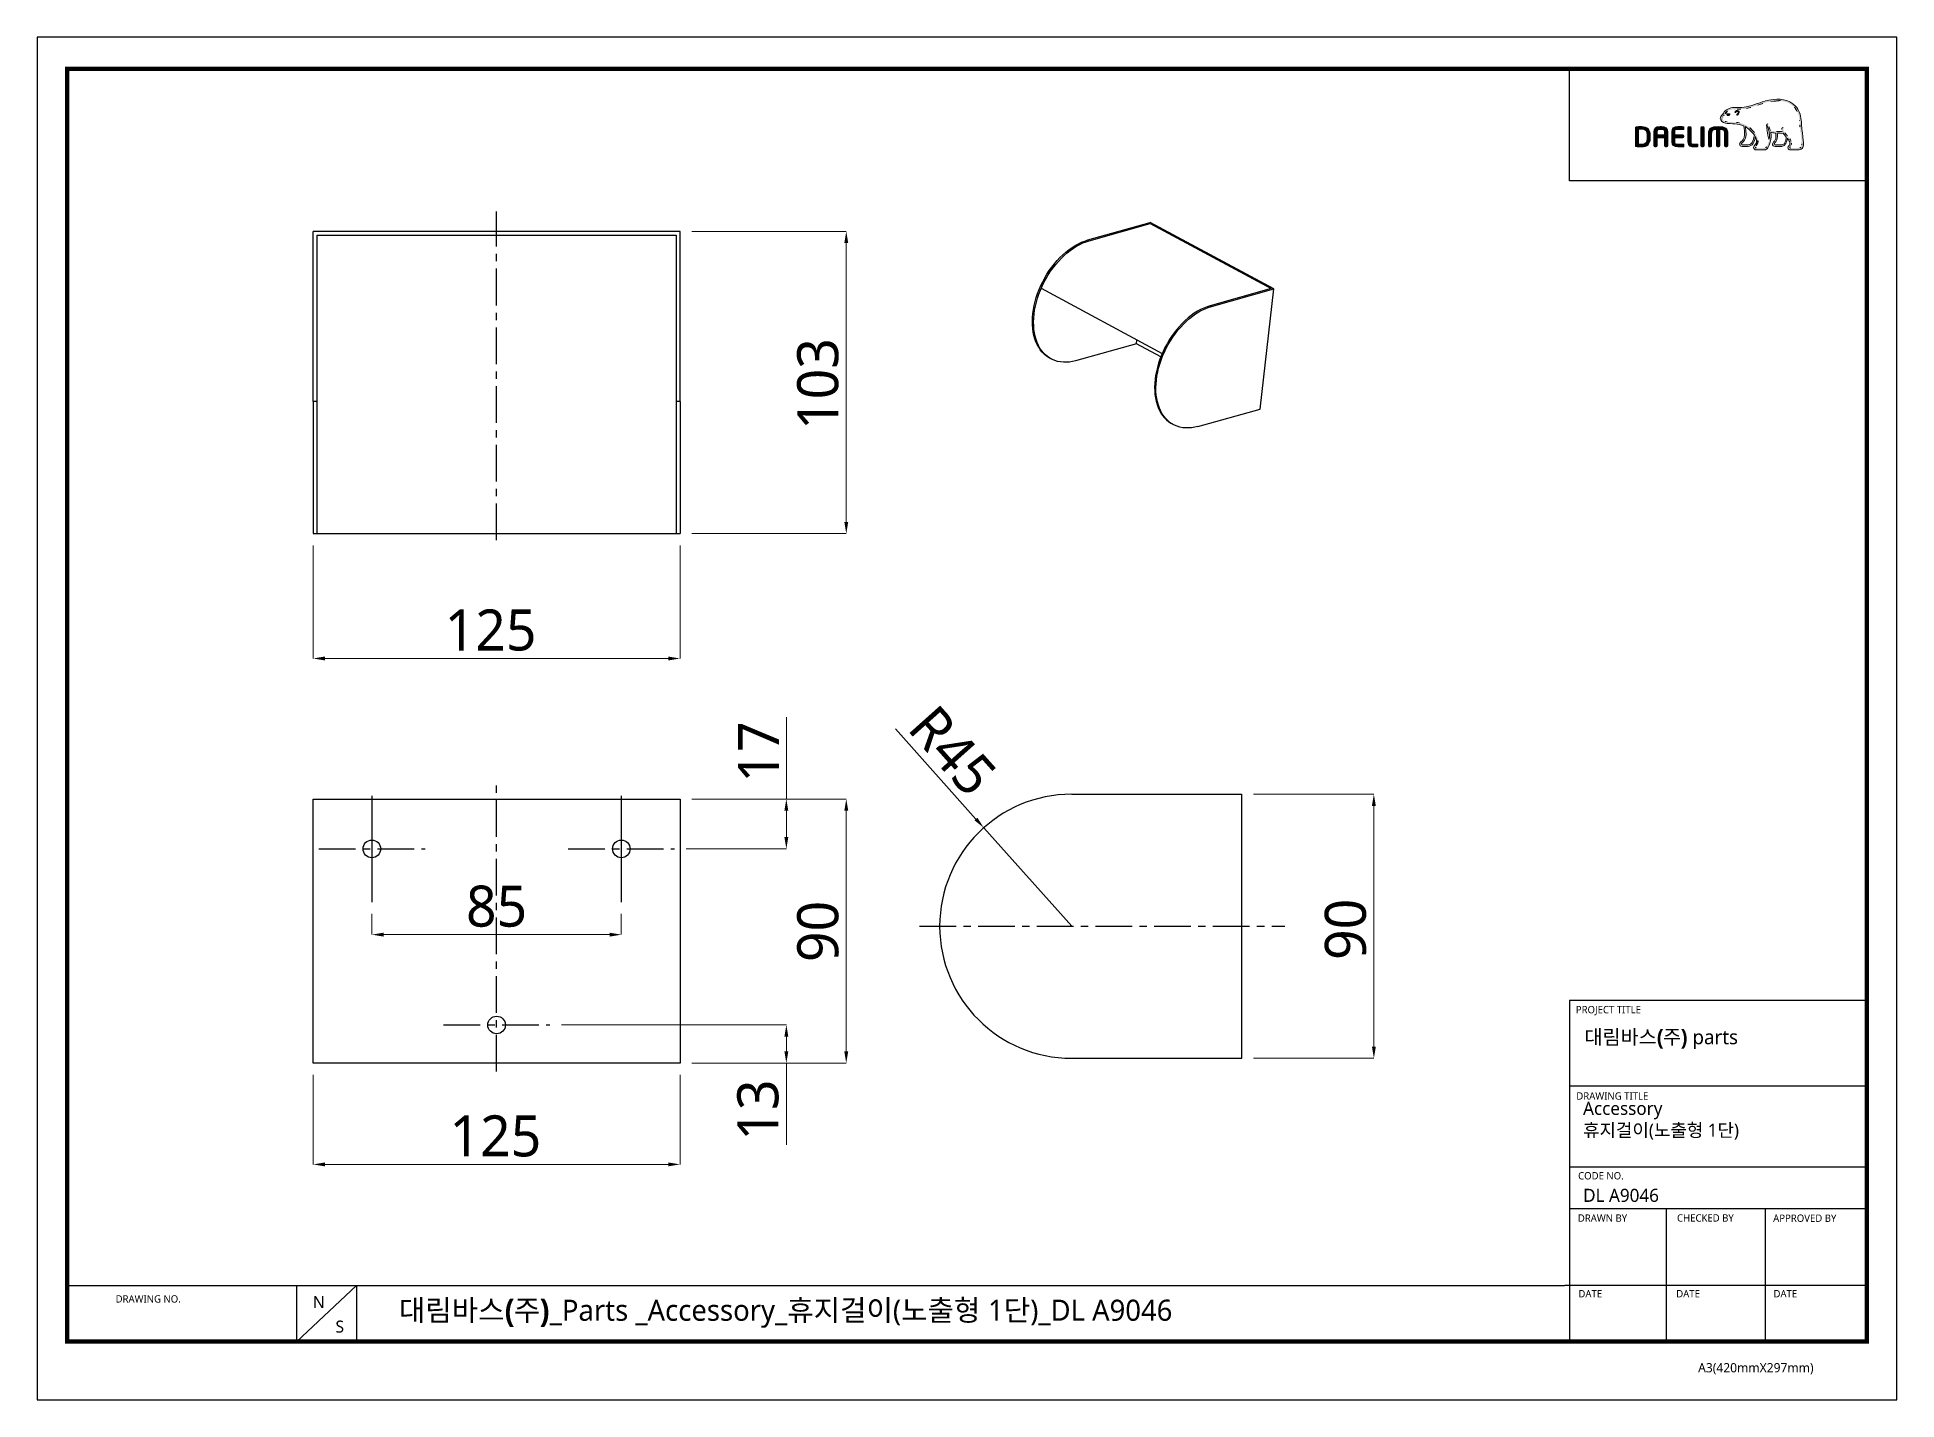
# Model space of a CAD drawing. Extents: x 16296660632 to 16296674609, y -37409619871 to -37409618415.
# Drawn here: x 16296673975 to 16296674609, y -37409618879 to -37409618415 of the extents above; entities outside this region: 1.
import ezdxf

# ---------------------------------------------------------------- set-up
doc = ezdxf.new("R2010")
doc.units = 0
doc.header["$LTSCALE"] = 10
doc.header["$MEASUREMENT"] = 0
doc.header["$PDMODE"] = 3
doc.header["$PDSIZE"] = -10
doc.linetypes.add('CENTER', pattern=[2, 1.25, -0.25, 0.25, -0.25])
doc.layers.get('0').update_dxf_attribs({"linetype": 'CONTINUOUS'})
doc.layers.get('DEFPOINTS').update_dxf_attribs({"linetype": 'CONTINUOUS'})
doc.layers.add('레이어 1', color=7, linetype='CONTINUOUS', lineweight=0)
doc.styles.add('Daelim Dimension', font='')
doc.styles.get('Daelim Dimension').set_extended_font_data('NanumGothic')
doc.dimstyles.new('DEFAULT', dxfattribs={"dimscale": 2, "dimtxt": 2, "dimasz": 2, "dimexe": 0, "dimexo": 2, "dimgap": 1, "dimtad": 1, "dimdec": 1, "dimzin": 9, "dimdsep": 46, "dimtxsty": 'Daelim Dimension', "dimcen": 0.5, "dimclrd": 252, "dimclre": 252, "dimclrt": 3, "dimadec": 1, "dimazin": 0, "dimtfac": 1, "dimtdec": 1, "dimtix": 1, "dimtmove": 0, "dimatfit": 3, "dimfxl": 1, "dimtolj": 1, "dimtzin": 1, "dimlwd": 9, "dimlwe": 9, "dimarcsym": 0})

msp = doc.modelspace()

# ---------------------------------------------------------------- texts
at = {"color": 5, "ltscale": 40, "style": 'Daelim Dimension'}
for s, height, p in [('PROJECT TITLE', 2.50077833, (16296674499.579781, -37409618747.754662)), ('DRAWING TITLE', 2.50077833, (16296674499.74012, -37409618777.187492)), ('CODE NO.', 2.5007783, (16296674500.36725, -37409618804.367867)), ('DRAWN BY', 2.5007783, (16296674500.26918, -37409618818.782951)), ('CHECKED BY', 2.5007783, (16296674534.057449, -37409618818.738602)), ('APPROVED BY', 2.50077833, (16296674566.826731, -37409618818.819389)), ('DRAWING NO.', 2.50077833, (16296674001.97023, -37409618846.329681)), ('DATE', 2.5007783, (16296674500.46451, -37409618844.557693)), ('DATE', 2.5007783, (16296674533.791519, -37409618844.557693)), ('DATE', 2.5007783, (16296674566.94173, -37409618844.557693)), ('A3(420mmX297mm)', 3.15625394, (16296674541.26782, -37409618870.104202))]:
    msp.add_text(s, height=height, dxfattribs=at).set_placement(p)
at = {"attachment_point": 1, "style": 'Daelim Dimension'}
for s, insert, char_height, width in [('{\\fPretendard Variable SemiBold|b0|i0|c129|p2;\\C7;대림바스(주)} parts', (16296674502.554331, -37409618753.40242), 4.90224461, 78.79016364), (' Accessory\\P 휴지걸이(노출형 1단)', (16296674500.543619, -37409618777.904343), 4.46458522, 77.2092708), ('DL A9046', (16296674502.07786, -37409618807.556), 4.4645852, 75.13440393), ('N', (16296674069.22323, -37409618844.13266), 4.092462, 5.71147479), ('S', (16296674076.902479, -37409618852.474152), 4.092462, 5.71147479)]:
    msp.add_mtext(s, dxfattribs=dict(at, insert=insert, char_height=char_height, width=width))
at = {"color": 2, "insert": (16296674098.50349, -37409618845.344063), "char_height": 7.17522624, "width": 377.94702234, "attachment_point": 1, "style": 'Daelim Dimension'}
msp.add_mtext('{\\fPretendard Variable SemiBold|b0|i0|c129|p2;대림바스(주)}_Parts _Accessory_{\\fGulim|b0|i0|c129|p50;휴지걸이}({\\fGulim|b0|i0|c129|p50;노출형 }1{\\fGulim|b0|i0|c129|p50;단})_DL A9046', dxfattribs=at)

# ---------------------------------------------------------------- blocks, each defined once
blk = doc.blocks.new('*D0')
at = {"color": 5, "lineweight": 9, "transparency": 16777216}
for p, q in [((16296674069.31201, -37409618768.724731), (16296674069.31201, -37409618799.242073)), ((16296674194.31201, -37409618768.724731), (16296674194.31201, -37409618799.242073)), ((16296674073.31201, -37409618799.242073), (16296674190.31201, -37409618799.242073))]:
    blk.add_line(p, q, dxfattribs=at)
at = {"color": 5, "transparency": 16777216}
for points in [[(16296674073.31201, -37409618798.575409), (16296674073.31201, -37409618799.908737), (16296674069.31201, -37409618799.242073)], [(16296674190.31201, -37409618798.575409), (16296674190.31201, -37409618799.908737), (16296674194.31201, -37409618799.242073)]]:
    blk.add_solid(points, dxfattribs=at)
at = {"layer": 'DEFPOINTS', "color": 0, "transparency": 16777216}
for p in [(16296674069.31201, -37409618764.724731), (16296674194.31201, -37409618764.724731), (16296674194.31201, -37409618799.242073)]:
    blk.add_point(p, dxfattribs=at)
at = {"color": 7, "transparency": 16777216, "insert": (16296674131.4151, -37409618789.621193), "char_height": 14, "attachment_point": 5, "style": 'Daelim Dimension'}
blk.add_mtext('\\A1;125', dxfattribs=at)
blk = doc.blocks.new('*D1')
at = {"color": 5, "lineweight": 9, "transparency": 16777216}
for p, q in [((16296674089.31201, -37409618713.829338), (16296674089.31201, -37409618720.951134)), ((16296674174.31201, -37409618713.829338), (16296674174.31201, -37409618720.951134)), ((16296674093.31201, -37409618720.951134), (16296674170.31201, -37409618720.951134))]:
    blk.add_line(p, q, dxfattribs=at)
at = {"color": 5, "transparency": 16777216}
for points in [[(16296674093.31201, -37409618720.28447), (16296674093.31201, -37409618721.617798), (16296674089.31201, -37409618720.951134)], [(16296674170.31201, -37409618720.28447), (16296674170.31201, -37409618721.617798), (16296674174.31201, -37409618720.951134)]]:
    blk.add_solid(points, dxfattribs=at)
at = {"layer": 'DEFPOINTS', "color": 0, "transparency": 16777216}
for p in [(16296674089.31201, -37409618709.829338), (16296674174.31201, -37409618709.829338), (16296674174.31201, -37409618720.951134)]:
    blk.add_point(p, dxfattribs=at)
at = {"color": 7, "transparency": 16777216, "insert": (16296674131.81201, -37409618711.330254), "char_height": 14, "attachment_point": 5, "style": 'Daelim Dimension'}
blk.add_mtext('\\A1;85', dxfattribs=at)
blk = doc.blocks.new('*D2')
at = {"color": 5, "lineweight": 9, "transparency": 16777216}
for p, q in [((16296674230.55496, -37409618674.72473), (16296674230.55496, -37409618646.80055)), ((16296674198.31201, -37409618674.72473), (16296674230.55496, -37409618674.72473)), ((16296674230.55496, -37409618687.72473), (16296674230.55496, -37409618678.72473)), ((16296674196.41661, -37409618691.72473), (16296674230.55496, -37409618691.72473))]:
    blk.add_line(p, q, dxfattribs=at)
at = {"color": 5, "transparency": 16777216}
for points in [[(16296674229.8883, -37409618678.72473), (16296674231.22163, -37409618678.72473), (16296674230.55496, -37409618674.72473)], [(16296674229.8883, -37409618687.72473), (16296674231.22163, -37409618687.72473), (16296674230.55496, -37409618691.72473)]]:
    blk.add_solid(points, dxfattribs=at)
at = {"layer": 'DEFPOINTS', "color": 0, "transparency": 16777216}
for p in [(16296674194.31201, -37409618674.72473), (16296674192.41661, -37409618691.72473), (16296674230.55496, -37409618691.72473)]:
    blk.add_point(p, dxfattribs=at)
at = {"color": 7, "transparency": 16777216, "insert": (16296674221.0843, -37409618658.72473), "char_height": 14, "attachment_point": 5, "rotation": 90, "style": 'Daelim Dimension'}
blk.add_mtext('\\A1;17', dxfattribs=at)
blk = doc.blocks.new('*D3')
at = {"color": 5, "lineweight": 9, "transparency": 16777216}
for p, q in [((16296674153.91661, -37409618751.72473), (16296674230.55496, -37409618751.72473)), ((16296674230.55496, -37409618755.72473), (16296674230.55496, -37409618760.72473)), ((16296674198.31201, -37409618764.72473), (16296674230.55496, -37409618764.72473)), ((16296674230.55496, -37409618764.72473), (16296674230.55496, -37409618792.55878))]:
    blk.add_line(p, q, dxfattribs=at)
at = {"color": 5, "transparency": 16777216}
for points in [[(16296674229.88829, -37409618755.72473), (16296674231.22162, -37409618755.72473), (16296674230.55496, -37409618751.72473)], [(16296674229.88829, -37409618760.72473), (16296674231.22162, -37409618760.72473), (16296674230.55496, -37409618764.72473)]]:
    blk.add_solid(points, dxfattribs=at)
at = {"layer": 'DEFPOINTS', "color": 0, "transparency": 16777216}
for p in [(16296674149.91661, -37409618751.72473), (16296674194.31201, -37409618764.72473), (16296674230.55496, -37409618764.72473)]:
    blk.add_point(p, dxfattribs=at)
at = {"color": 7, "transparency": 16777216, "insert": (16296674220.92406, -37409618780.72473), "char_height": 14, "attachment_point": 5, "rotation": 90, "style": 'Daelim Dimension'}
blk.add_mtext('\\A1;13', dxfattribs=at)
blk = doc.blocks.new('*D4')
at = {"color": 5, "lineweight": 9, "transparency": 16777216}
for p, q in [((16296674210.14049, -37409618674.724731), (16296674250.96945, -37409618674.724731)), ((16296674250.96945, -37409618678.724731), (16296674250.96945, -37409618760.724731)), ((16296674210.14049, -37409618764.724731), (16296674250.96945, -37409618764.724731))]:
    blk.add_line(p, q, dxfattribs=at)
at = {"color": 5, "transparency": 16777216}
for points in [[(16296674250.30279, -37409618678.724731), (16296674251.63612, -37409618678.724731), (16296674250.96945, -37409618674.724731)], [(16296674250.30279, -37409618760.724731), (16296674251.63612, -37409618760.724731), (16296674250.96945, -37409618764.724731)]]:
    blk.add_solid(points, dxfattribs=at)
at = {"layer": 'DEFPOINTS', "color": 0, "transparency": 16777216}
for p in [(16296674206.14049, -37409618674.724731), (16296674206.14049, -37409618764.724731), (16296674250.96945, -37409618764.724731)]:
    blk.add_point(p, dxfattribs=at)
at = {"color": 7, "transparency": 16777216, "insert": (16296674241.34857, -37409618719.855186), "char_height": 14, "attachment_point": 5, "rotation": 90, "style": 'Daelim Dimension'}
blk.add_mtext('\\A1;90', dxfattribs=at)
blk = doc.blocks.new('*D6')
at = {"color": 5, "lineweight": 9, "transparency": 16777216}
for p, q in [((16296674267.7, -37409618650.8), (16296674295.16, -37409618681.54)), ((16296674327.8, -37409618718.08), (16296674297.82, -37409618684.52))]:
    blk.add_line(p, q, dxfattribs=at)
at = {"color": 5, "transparency": 16777216}
blk.add_solid([(16296674295.65, -37409618681.09), (16296674294.66, -37409618681.98), (16296674297.82, -37409618684.52)], dxfattribs=at)
at = {"layer": 'DEFPOINTS', "color": 0, "transparency": 16777216}
for p in [(16296674297.82, -37409618684.52), (16296674327.8, -37409618718.08)]:
    blk.add_point(p, dxfattribs=at)
at = {"color": 7, "transparency": 16777216, "insert": (16296674287.21, -37409618658.32), "char_height": 14, "attachment_point": 5, "rotation": 311.77117, "style": 'Daelim Dimension'}
blk.add_mtext('\\A1;R45', dxfattribs=at)
blk = doc.blocks.new('*D7')
at = {"color": 5, "lineweight": 9, "transparency": 16777216}
for p, q in [((16296674389.796709, -37409618673.081673), (16296674430.76532, -37409618673.081673)), ((16296674430.76532, -37409618677.081673), (16296674430.76532, -37409618759.081673)), ((16296674389.796709, -37409618763.081673), (16296674430.76532, -37409618763.081673))]:
    blk.add_line(p, q, dxfattribs=at)
at = {"color": 5, "transparency": 16777216}
for points in [[(16296674430.09865, -37409618677.081673), (16296674431.43199, -37409618677.081673), (16296674430.76532, -37409618673.081673)], [(16296674430.09865, -37409618759.081673), (16296674431.43199, -37409618759.081673), (16296674430.76532, -37409618763.081673)]]:
    blk.add_solid(points, dxfattribs=at)
at = {"layer": 'DEFPOINTS', "color": 0, "transparency": 16777216}
for p in [(16296674385.796709, -37409618673.081673), (16296674385.796709, -37409618763.081673), (16296674430.76532, -37409618763.081673)]:
    blk.add_point(p, dxfattribs=at)
at = {"color": 7, "transparency": 16777216, "insert": (16296674421.14444, -37409618719.13736), "char_height": 14, "attachment_point": 5, "rotation": 90, "style": 'Daelim Dimension'}
blk.add_mtext('\\A1;90', dxfattribs=at)
blk = doc.blocks.new('*D8')
at = {"color": 5, "lineweight": 9, "transparency": 16777216}
for p, q in [((16296674069.31201, -37409618588.303368), (16296674069.31201, -37409618626.843513)), ((16296674194.31201, -37409618588.303368), (16296674194.31201, -37409618626.843513)), ((16296674073.31201, -37409618626.843513), (16296674190.31201, -37409618626.843513))]:
    blk.add_line(p, q, dxfattribs=at)
at = {"color": 5, "transparency": 16777216}
for points in [[(16296674073.31201, -37409618626.176842), (16296674073.31201, -37409618627.51017), (16296674069.31201, -37409618626.843513)], [(16296674190.31201, -37409618626.176842), (16296674190.31201, -37409618627.51017), (16296674194.31201, -37409618626.843513)]]:
    blk.add_solid(points, dxfattribs=at)
at = {"layer": 'DEFPOINTS', "color": 0, "transparency": 16777216}
for p in [(16296674069.31201, -37409618584.303368), (16296674194.31201, -37409618584.303368), (16296674194.31201, -37409618626.843513)]:
    blk.add_point(p, dxfattribs=at)
at = {"color": 7, "transparency": 16777216, "insert": (16296674129.761709, -37409618617.222618), "char_height": 14, "attachment_point": 5, "style": 'Daelim Dimension'}
blk.add_mtext('\\A1;125', dxfattribs=at)
blk = doc.blocks.new('*D9')
at = {"color": 5, "lineweight": 9, "transparency": 16777216}
for p, q in [((16296674198.31201, -37409618481.303368), (16296674250.96945, -37409618481.303368)), ((16296674250.96945, -37409618580.303368), (16296674250.96945, -37409618485.303368)), ((16296674198.31201, -37409618584.303368), (16296674250.96945, -37409618584.303368))]:
    blk.add_line(p, q, dxfattribs=at)
at = {"color": 5, "transparency": 16777216}
for points in [[(16296674250.30278, -37409618485.303368), (16296674251.63611, -37409618485.303368), (16296674250.96945, -37409618481.303368)], [(16296674250.30278, -37409618580.303368), (16296674251.63611, -37409618580.303368), (16296674250.96945, -37409618584.303368)]]:
    blk.add_solid(points, dxfattribs=at)
at = {"layer": 'DEFPOINTS', "color": 0, "transparency": 16777216}
for p in [(16296674194.31201, -37409618481.303368), (16296674250.96945, -37409618481.303368), (16296674194.31201, -37409618584.303368)]:
    blk.add_point(p, dxfattribs=at)
at = {"color": 7, "transparency": 16777216, "insert": (16296674241.338551, -37409618533.321747), "char_height": 14, "attachment_point": 5, "rotation": 90, "style": 'Daelim Dimension'}
blk.add_mtext('\\A1;103', dxfattribs=at)

# ---------------------------------------------------------------- dimensions: what is measured, and where the dimension line sits
at = {"color": 5}
for base, p1, p2, picture, middle in [((16296674250.96945, -37409618481.303368), (16296674194.31201, -37409618584.303368), (16296674194.31201, -37409618481.303368), '*D9', (16296674250.96945, -37409618533.321747)), ((16296674230.55496, -37409618691.724731), (16296674194.31201, -37409618674.724731), (16296674192.416611, -37409618691.724731), '*D2', (16296674230.55497, -37409618658.724731)), ((16296674250.96945, -37409618764.724731), (16296674206.14049, -37409618674.724731), (16296674206.14049, -37409618764.724731), '*D4', (16296674250.96946, -37409618719.855186)), ((16296674430.76532, -37409618763.081673), (16296674385.796709, -37409618673.081673), (16296674385.796709, -37409618763.081673), '*D7', (16296674430.765329, -37409618719.13736)), ((16296674230.55496, -37409618764.724731), (16296674149.916611, -37409618751.724731), (16296674194.31201, -37409618764.724731), '*D3', (16296674230.55496, -37409618780.724731))]:
    dim = msp.add_linear_dim(base=base, p1=p1, p2=p2, angle=90, dimstyle='DEFAULT', override={"dimtxt": 7, "dimclrd": 5, "dimclre": 5, "dimclrt": 7}, dxfattribs=at)
    dim.commit()
    dim.dimension.update_dxf_attribs({"geometry": picture, "text_midpoint": middle, "dimtype": 160})
for base, p1, p2, picture, middle in [((16296674194.31201, -37409618626.843513), (16296674069.31201, -37409618584.303368), (16296674194.31201, -37409618584.303368), '*D8', (16296674129.761709, -37409618626.843513)), ((16296674194.31201, -37409618799.242073), (16296674069.31201, -37409618764.724731), (16296674194.31201, -37409618764.724731), '*D0', (16296674131.4151, -37409618799.242073))]:
    dim = msp.add_linear_dim(base=base, p1=p1, p2=p2, dimstyle='DEFAULT', override={"dimtxt": 7, "dimclrd": 5, "dimclre": 5, "dimclrt": 7}, dxfattribs=at)
    dim.commit()
    dim.dimension.update_dxf_attribs({"geometry": picture, "text_midpoint": middle, "dimtype": 160})
dim = msp.add_radius_dim(center=(16296674327.796709, -37409618718.081673), mpoint=(16296674297.81963, -37409618684.520157), dimstyle='DEFAULT', override={"dimtxt": 7, "dimclrd": 5, "dimclrt": 7}, dxfattribs=at)
dim.commit()
dim.dimension.update_dxf_attribs({"geometry": '*D6', "text_midpoint": (16296674287.21299, -37409618658.323143)})
dim = msp.add_linear_dim(base=(16296674174.31201, -37409618720.951134), p1=(16296674089.31201, -37409618709.829338), p2=(16296674174.31201, -37409618709.829338), dimstyle='DEFAULT', override={"dimtxt": 7, "dimclrd": 5, "dimclre": 5, "dimclrt": 7}, dxfattribs=at)
dim.commit()
dim.dimension.update_dxf_attribs({"geometry": '*D1', "text_midpoint": (16296674131.81201, -37409618711.330254)})

# ---------------------------------------------------------------- hatches: boundary and pattern name
at = {"ltscale": 0.5}
h = msp.add_hatch(color=5, dxfattribs=at)
h.set_gradient(color1=(0, 0, 255), one_color=1, tint=1)
edge = h.paths.add_edge_path(flags=16)
edge.add_spline(control_points=[(16296660653.825001, -37409619854.891739), (16296660653.825001, -37409619862.145737), (16296660650.51771, -37409619865.679031), (16296660643.69503, -37409619865.679031), (16296660643.69503, -37409619865.679031), (16296660639.022791, -37409619865.590843), (16296660637.81632, -37409619865.563271), (16296660637.81632, -37409619865.563271), (16296660637.81632, -37409619837.724129), (16296660637.81632, -37409619837.724129), (16296660640.23064, -37409619837.478844), (16296660643.66058, -37409619837.438873), (16296660643.70261, -37409619837.438873), (16296660650.705811, -37409619837.438873), (16296660653.825001, -37409619840.775108), (16296660653.825001, -37409619848.194473), (16296660653.825001, -37409619848.194473), (16296660653.825001, -37409619854.891739), (16296660653.825001, -37409619854.891739)], knot_values=[0, 0, 0, 0, 1, 1, 1, 2, 2, 2, 3, 3, 3, 4, 4, 4, 5, 5, 5, 6, 6, 6, 6], degree=3, periodic=0)
edge = h.paths.add_edge_path()
edge.add_spline(control_points=[(16296660643.69503, -37409619832.221619), (16296660639.904051, -37409619832.221619), (16296660634.994089, -37409619832.448303), (16296660633.39006, -37409619832.69635), (16296660632.37995, -37409619832.870667), (16296660631.737789, -37409619833.622391), (16296660631.737789, -37409619834.616653), (16296660631.737789, -37409619834.616653), (16296660631.737789, -37409619868.454399), (16296660631.737789, -37409619868.454399), (16296660631.737789, -37409619869.523758), (16296660632.38271, -37409619870.233437), (16296660633.440359, -37409619870.430496), (16296660634.95689, -37409619870.662018), (16296660639.85375, -37409619870.896294), (16296660643.69503, -37409619870.896294), (16296660654.267349, -37409619870.896294), (16296660659.84634, -37409619865.351059), (16296660659.84634, -37409619854.891739), (16296660659.84634, -37409619854.891739), (16296660659.84634, -37409619848.194473), (16296660659.84634, -37409619848.194473), (16296660659.84634, -37409619837.750313), (16296660654.267349, -37409619832.221619), (16296660643.69503, -37409619832.221619)], knot_values=[0, 0, 0, 0, 1, 1, 1, 2, 2, 2, 3, 3, 3, 4, 4, 4, 5, 5, 5, 6, 6, 6, 7, 7, 7, 8, 8, 8, 8], degree=3, periodic=0)
at = {"layer": '레이어 1'}
h = msp.add_hatch(color=5, dxfattribs=at)
h.dxf.hatch_style = 1
edge = h.paths.add_edge_path(flags=16)
edge.add_spline(control_points=[(16296674576.249121, -37409618452.624153), (16296674575.97043, -37409618452.932648), (16296674575.620211, -37409618452.935417), (16296674575.605061, -37409618452.935417), (16296674575.605061, -37409618452.935417), (16296674572.79962, -37409618452.935417), (16296674572.79962, -37409618452.935417), (16296674572.69655, -37409618452.935417), (16296674572.617781, -37409618452.909569), (16296674572.56678, -37409618452.859222), (16296674572.52421, -37409618452.81752), (16296674572.503531, -37409618452.754089), (16296674572.503531, -37409618452.675507), (16296674572.503531, -37409618452.517288), (16296674572.619011, -37409618452.371841), (16296674572.741711, -37409618452.217407), (16296674572.855459, -37409618452.071274), (16296674572.96352, -37409618451.932709), (16296674573.024019, -37409618451.762428), (16296674573.17758, -37409618451.349152), (16296674573.16188, -37409618450.908279), (16296674572.97851, -37409618450.519821), (16296674572.647249, -37409618449.816994), (16296674572.15575, -37409618449.264793), (16296674571.67938, -37409618448.731201), (16296674571.67938, -37409618448.731201), (16296674571.518061, -37409618448.554039), (16296674571.518061, -37409618448.552307), (16296674570.898821, -37409618447.862259), (16296674570.25889, -37409618447.148376), (16296674570.20841, -37409618446.180511), (16296674570.196859, -37409618445.988853), (16296674570.108271, -37409618445.873047), (16296674569.98505, -37409618445.878197), (16296674569.98505, -37409618445.878197), (16296674569.803551, -37409618445.965401), (16296674569.799601, -37409618445.965401), (16296674569.750481, -37409618446.019531), (16296674569.72308, -37409618446.100166), (16296674569.72308, -37409618446.192917), (16296674569.72308, -37409618446.192917), (16296674569.72463, -37409618446.225647), (16296674569.72463, -37409618446.225998), (16296674569.749451, -37409618446.575859), (16296674569.832861, -37409618446.919167), (16296674569.97953, -37409618447.275574), (16296674569.97953, -37409618447.275574), (16296674569.993839, -37409618447.311432), (16296674569.993839, -37409618447.311432), (16296674569.993839, -37409618447.311432), (16296674569.95591, -37409618447.312813), (16296674569.95591, -37409618447.312813), (16296674568.1549, -37409618447.384163), (16296674566.389231, -37409618447.044296), (16296674565.869949, -37409618446.919167), (16296674565.549721, -37409618445.630707), (16296674565.030291, -37409618444.776573), (16296674565.007879, -37409618444.740379), (16296674564.96755, -37409618444.673508), (16296674564.90309, -37409618444.622147), (16296674564.841049, -37409618444.604218), (16296674564.841049, -37409618444.604218), (16296674564.689369, -37409618444.626968), (16296674564.670771, -37409618444.629379), (16296674564.65802, -37409618444.648354), (16296674564.631479, -37409618444.684189), (16296674564.57288, -37409618444.762787), (16296674564.57288, -37409618444.762787), (16296674564.565651, -37409618444.825859), (16296674564.565651, -37409618444.825859), (16296674564.565651, -37409618444.825859), (16296674564.613541, -37409618444.995453), (16296674564.613541, -37409618444.995453), (16296674564.652849, -37409618445.063347), (16296674565.577641, -37409618446.683411), (16296674565.577641, -37409618448.829117), (16296674565.577641, -37409618450.152733), (16296674565.229851, -37409618451.40152), (16296674564.543921, -37409618452.540413), (16296674564.38003, -37409618452.813721), (16296674564.16408, -37409618452.935417), (16296674563.84284, -37409618452.935417), (16296674563.84284, -37409618452.935417), (16296674561.07736, -37409618452.935417), (16296674561.07736, -37409618452.935417), (16296674560.98568, -37409618452.935417), (16296674560.79438, -37409618452.870941), (16296674560.79438, -37409618452.671021), (16296674560.79438, -37409618452.560722), (16296674560.89658, -37409618452.379761), (16296674561.06687, -37409618452.189148), (16296674562.21932, -37409618450.905869), (16296674561.55443, -37409618448.901489), (16296674560.449181, -37409618447.580978), (16296674559.381651, -37409618446.307343), (16296674557.63942, -37409618444.704529), (16296674555.40238, -37409618444.306412), (16296674554.609591, -37409618444.167862), (16296674553.306841, -37409618444.090637), (16296674552.25465, -37409618444.028236), (16296674552.25465, -37409618444.028236), (16296674551.191111, -37409618443.965157), (16296674551.191111, -37409618443.965157), (16296674550.6453, -37409618443.923462), (16296674549.74324, -37409618443.587738), (16296674549.468691, -37409618443.067917), (16296674549.352711, -37409618442.852493), (16296674549.365801, -37409618442.633972), (16296674549.51125, -37409618442.38269), (16296674549.602779, -37409618442.231041), (16296674549.72842, -37409618442.100739), (16296674549.886459, -37409618441.942177), (16296674550.061199, -37409618441.76535), (16296674550.240971, -37409618441.582321), (16296674550.38093, -37409618441.341026), (16296674550.38093, -37409618441.341026), (16296674550.42107, -37409618441.265556), (16296674550.42107, -37409618441.265556), (16296674550.95517, -37409618440.243881), (16296674552.05542, -37409618439.704437), (16296674553.69253, -37409618439.661034), (16296674553.69253, -37409618439.661034), (16296674554.615801, -37409618439.650681), (16296674554.615801, -37409618439.650681), (16296674555.62953, -37409618439.645508), (16296674556.77977, -37409618439.639648), (16296674557.72489, -37409618439.436256), (16296674559.052299, -37409618439.150871), (16296674560.38401, -37409618438.695877), (16296674561.55924, -37409618438.295357), (16296674561.55924, -37409618438.295357), (16296674561.596821, -37409618438.282951), (16296674561.596821, -37409618438.282951), (16296674563.050381, -37409618437.785896), (16296674564.553579, -37409618437.271942), (16296674566.0902, -37409618437.021713), (16296674568.54941, -37409618436.614639), (16296674571.92651, -37409618436.628067), (16296674574.051189, -37409618439.013344), (16296674575.03323, -37409618440.117706), (16296674575.638149, -37409618441.636429), (16296674575.84635, -37409618443.528442), (16296674575.84635, -37409618443.528442), (16296674575.83843, -37409618443.522247), (16296674575.831169, -37409618443.515701), (16296674575.848049, -37409618443.553253), (16296674575.86392, -37409618443.765602), (16296674575.951481, -37409618444.969254), (16296674575.976641, -37409618445.547989), (16296674576.003189, -37409618446.146362), (16296674576.154499, -37409618447.256622), (16296674576.154499, -37409618447.256622), (16296674576.5833, -37409618450.969627), (16296674576.5833, -37409618450.969627), (16296674576.5833, -37409618450.969627), (16296674576.608801, -37409618451.420837), (16296674576.608801, -37409618451.420837), (16296674576.608801, -37409618451.953743), (16296674576.488159, -37409618452.358749), (16296674576.249121, -37409618452.624153)], knot_values=[0, 0, 0, 0, 1, 1, 1, 2, 2, 2, 3, 3, 3, 4, 4, 4, 5, 5, 5, 6, 6, 6, 7, 7, 7, 8, 8, 8, 9, 9, 9, 10, 10, 10, 11, 11, 11, 12, 12, 12, 13, 13, 13, 14, 14, 14, 15, 15, 15, 16, 16, 16, 17, 17, 17, 18, 18, 18, 19, 19, 19, 20, 20, 20, 21, 21, 21, 22, 22, 22, 23, 23, 23, 24, 24, 24, 25, 25, 25, 26, 26, 26, 27, 27, 27, 28, 28, 28, 29, 29, 29, 30, 30, 30, 31, 31, 31, 32, 32, 32, 33, 33, 33, 34, 34, 34, 35, 35, 35, 36, 36, 36, 37, 37, 37, 38, 38, 38, 39, 39, 39, 40, 40, 40, 41, 41, 41, 42, 42, 42, 43, 43, 43, 44, 44, 44, 45, 45, 45, 46, 46, 46, 47, 47, 47, 48, 48, 48, 49, 49, 49, 50, 50, 50, 51, 51, 51, 52, 52, 52, 53, 53, 53, 53], degree=3, periodic=0)
edge = h.paths.add_edge_path(flags=16)
edge.add_spline(control_points=[(16296674569.76375, -37409618451.821709), (16296674569.76375, -37409618451.821709), (16296674567.47518, -37409618451.821709), (16296674567.47518, -37409618451.821709), (16296674567.305929, -37409618451.821709), (16296674567.17219, -37409618451.686592), (16296674567.17219, -37409618451.514236), (16296674567.17219, -37409618451.393951), (16296674567.27664, -37409618451.240898), (16296674567.375401, -37409618451.135773), (16296674567.84091, -37409618450.690086), (16296674568.317089, -37409618450.076538), (16296674568.317089, -37409618448.911819), (16296674568.317089, -37409618448.911819), (16296674568.287609, -37409618448.382721), (16296674568.287609, -37409618448.380661), (16296674568.287609, -37409618448.380661), (16296674568.203501, -37409618447.866028), (16296674568.203501, -37409618447.866028), (16296674568.203501, -37409618447.866028), (16296674568.197639, -37409618447.833618), (16296674568.197639, -37409618447.833618), (16296674568.197639, -37409618447.833618), (16296674568.231421, -37409618447.836037), (16296674568.231421, -37409618447.836037), (16296674568.658159, -37409618447.866707), (16296674569.48852, -37409618447.912918), (16296674570.281309, -37409618447.875343), (16296674570.482611, -37409618448.195557), (16296674570.806959, -37409618448.607468), (16296674571.280569, -37409618449.156212), (16296674571.258841, -37409618449.429207), (16296674571.03274, -37409618451.821709), (16296674569.76375, -37409618451.821709)], knot_values=[0, 0, 0, 0, 1, 1, 1, 2, 2, 2, 3, 3, 3, 4, 4, 4, 5, 5, 5, 6, 6, 6, 7, 7, 7, 8, 8, 8, 9, 9, 9, 10, 10, 10, 11, 11, 11, 11], degree=3, periodic=0)
edge = h.paths.add_edge_path(flags=16)
edge.add_spline(control_points=[(16296674558.28019, -37409618451.821709), (16296674558.28019, -37409618451.821709), (16296674556.271339, -37409618451.821709), (16296674556.271339, -37409618451.821709), (16296674556.12071, -37409618451.821709), (16296674555.9587, -37409618451.697617), (16296674555.9587, -37409618451.514236), (16296674555.9587, -37409618451.402924), (16296674556.052111, -37409618451.26503), (16296674556.222389, -37409618451.128181), (16296674556.73081, -37409618450.723183), (16296674557.5012, -37409618450.110313), (16296674557.58462, -37409618448.418213), (16296674557.58462, -37409618448.418213), (16296674557.596149, -37409618447.95668), (16296674557.596149, -37409618447.95668), (16296674557.596149, -37409618447.236969), (16296674557.431231, -37409618446.368019), (16296674557.27475, -37409618445.591431), (16296674557.27475, -37409618445.591431), (16296674557.24922, -37409618445.512154), (16296674557.24922, -37409618445.512154), (16296674557.24922, -37409618445.512154), (16296674557.315069, -37409618445.563507), (16296674557.315069, -37409618445.563507), (16296674557.61459, -37409618445.74791), (16296674559.255329, -37409618446.859894), (16296674560.41971, -37409618448.502693), (16296674560.323179, -37409618449.280296), (16296674559.884741, -37409618451.821709), (16296674558.28019, -37409618451.821709)], knot_values=[0, 0, 0, 0, 1, 1, 1, 2, 2, 2, 3, 3, 3, 4, 4, 4, 5, 5, 5, 6, 6, 6, 7, 7, 7, 8, 8, 8, 9, 9, 9, 10, 10, 10, 10], degree=3, periodic=0)
edge = h.paths.add_edge_path()
edge.add_spline(control_points=[(16296674577.15032, -37409618450.913452), (16296674577.149611, -37409618450.908279), (16296674576.723591, -37409618447.179413), (16296674576.723591, -37409618447.179413), (16296674576.56587, -37409618446.065033), (16296674576.543131, -37409618445.470779), (16296674576.522631, -37409618444.944092), (16296674576.522631, -37409618444.944092), (16296674576.41716, -37409618443.471916), (16296674576.41716, -37409618443.470871), (16296674576.19277, -37409618441.455833), (16296674575.540621, -37409618439.828194), (16296674574.477921, -37409618438.63797), (16296674572.18228, -37409618436.058617), (16296674568.5987, -37409618436.031403), (16296674565.99559, -37409618436.460564), (16296674564.39916, -37409618436.724586), (16296674562.873211, -37409618437.24543), (16296674561.397921, -37409618437.750053), (16296674561.397921, -37409618437.750053), (16296674561.35037, -37409618437.766922), (16296674561.35037, -37409618437.766922), (16296674560.197041, -37409618438.160217), (16296674558.888229, -37409618438.607986), (16296674557.60392, -37409618438.881653), (16296674556.72151, -37409618439.070213), (16296674555.61643, -37409618439.078827), (16296674554.640249, -37409618439.083992), (16296674554.640249, -37409618439.083992), (16296674553.674101, -37409618439.095711), (16296674553.674101, -37409618439.095711), (16296674551.817591, -37409618439.141563), (16296674550.55308, -37409618439.784416), (16296674549.914379, -37409618441.005653), (16296674549.914379, -37409618441.005653), (16296674549.885599, -37409618441.05838), (16296674549.885599, -37409618441.05838), (16296674549.779949, -37409618441.243492), (16296674549.623289, -37409618441.400673), (16296674549.483, -37409618441.541313), (16296674549.3284, -37409618441.697113), (16296674549.15416, -37409618441.871857), (16296674549.021111, -37409618442.097969), (16296674548.887529, -37409618442.324448), (16296674548.82016, -37409618442.554001), (16296674548.82016, -37409618442.779419), (16296674548.82016, -37409618442.969002), (16296674548.86771, -37409618443.155144), (16296674548.963209, -37409618443.333008), (16296674549.35787, -37409618444.078232), (16296674550.483641, -37409618444.480469), (16296674551.15543, -37409618444.528389), (16296674551.15543, -37409618444.528389), (16296674552.14435, -37409618444.590439), (16296674552.167959, -37409618444.592506), (16296674553.15671, -37409618444.648354), (16296674554.51082, -37409618444.726593), (16296674555.30138, -37409618444.866188), (16296674555.76362, -37409618444.947884), (16296674556.288919, -37409618445.113663), (16296674556.772869, -37409618445.34153), (16296674556.807341, -37409618445.466988), (16296674557.058599, -37409618446.584137), (16296674557.058599, -37409618447.957367), (16296674557.058599, -37409618447.957367), (16296674557.04793, -37409618448.393082), (16296674557.04793, -37409618448.393082), (16296674556.975031, -37409618449.841103), (16296674556.343731, -37409618450.347122), (16296674555.881149, -37409618450.717323), (16296674555.834261, -37409618450.754204), (16296674555.42202, -37409618451.096481), (16296674555.39237, -37409618451.508377), (16296674555.371361, -37409618451.741386), (16296674555.43804, -37409618451.953743), (16296674555.57955, -37409618452.106407), (16296674555.73292, -37409618452.271873), (16296674555.96612, -37409618452.355637), (16296674556.271339, -37409618452.355637), (16296674556.271339, -37409618452.355637), (16296674558.28019, -37409618452.355637), (16296674558.28019, -37409618452.355637), (16296674559.783751, -37409618452.355637), (16296674560.52759, -37409618450.736633), (16296674560.75387, -37409618449.219978), (16296674560.75387, -37409618449.219978), (16296674560.75853, -37409618449.006607), (16296674560.75853, -37409618449.006607), (16296674560.75853, -37409618449.006607), (16296674560.820589, -37409618449.113457), (16296674560.820589, -37409618449.113457), (16296674561.013411, -37409618449.542603), (16296674561.129431, -37409618450.055511), (16296674561.129431, -37409618450.441887), (16296674561.129431, -37409618450.984108), (16296674560.96155, -37409618451.457718), (16296674560.6427, -37409618451.810677), (16296674560.562229, -37409618451.890297), (16296674560.160151, -37409618452.307037), (16296674560.160151, -37409618452.723068), (16296674560.160151, -37409618452.723068), (16296674560.163771, -37409618452.791672), (16296674560.163771, -37409618452.791672), (16296674560.22081, -37409618453.283211), (16296674560.61857, -37409618453.502762), (16296674560.988091, -37409618453.502762), (16296674560.988091, -37409618453.502762), (16296674563.84284, -37409618453.502762), (16296674563.84284, -37409618453.502762), (16296674564.358141, -37409618453.502762), (16296674564.76882, -37409618453.270767), (16296674565.03269, -37409618452.833038), (16296674565.75915, -37409618451.626953), (16296674566.12726, -37409618450.317131), (16296674566.12726, -37409618448.941116), (16296674566.12726, -37409618448.511627), (16296674566.08676, -37409618448.0532), (16296674566.00749, -37409618447.577522), (16296674566.00749, -37409618447.577522), (16296674566.000589, -37409618447.539612), (16296674566.000589, -37409618447.539612), (16296674566.000589, -37409618447.539612), (16296674566.0385, -37409618447.547546), (16296674566.0385, -37409618447.547546), (16296674566.381981, -37409618447.614059), (16296674566.93453, -37409618447.709877), (16296674567.61735, -37409618447.783653), (16296674567.61735, -37409618447.783653), (16296674567.63719, -37409618447.786057), (16296674567.63719, -37409618447.786057), (16296674567.63719, -37409618447.786057), (16296674567.729059, -37409618448.309319), (16296674567.729059, -37409618448.309319), (16296674567.729059, -37409618448.309319), (16296674567.749201, -37409618448.433388), (16296674567.749201, -37409618448.435463), (16296674567.749201, -37409618448.435463), (16296674567.77644, -37409618448.898392), (16296674567.77644, -37409618448.898392), (16296674567.77644, -37409618450.009338), (16296674567.271799, -37409618450.492577), (16296674567.00054, -37409618450.751793), (16296674566.99674, -37409618450.755234), (16296674566.61828, -37409618451.139908), (16296674566.577259, -37409618451.481148), (16296674566.577259, -37409618451.481148), (16296674566.564159, -37409618451.585953), (16296674566.564159, -37409618451.585953), (16296674566.564159, -37409618451.693138), (16296674566.591721, -37409618451.903397), (16296674566.77923, -37409618452.097122), (16296674566.944349, -37409618452.269127), (16296674567.19994, -37409618452.355637), (16296674567.53981, -37409618452.355637), (16296674567.53981, -37409618452.355637), (16296674569.76375, -37409618452.355637), (16296674569.76375, -37409618452.355637), (16296674571.114429, -37409618452.355637), (16296674571.52099, -37409618450.638382), (16296674571.684891, -37409618449.676003), (16296674571.684891, -37409618449.676003), (16296674571.69248, -37409618449.576736), (16296674571.69248, -37409618449.576736), (16296674571.69248, -37409618449.576736), (16296674571.745899, -37409618449.64946), (16296674571.745899, -37409618449.64946), (16296674572.057341, -37409618450.047241), (16296674572.3305, -37409618450.489471), (16296674572.461981, -37409618450.764557), (16296674572.531099, -37409618450.907593), (16296674572.568331, -37409618451.066498), (16296674572.568331, -37409618451.225754), (16296674572.568331, -37409618451.225754), (16296674572.518009, -37409618451.547684), (16296674572.518009, -37409618451.547684), (16296674572.46596, -37409618451.722443), (16296674572.346701, -37409618451.883408), (16296674572.230021, -37409618452.039207), (16296674572.05887, -37409618452.261543), (16296674571.882389, -37409618452.492126), (16296674571.882389, -37409618452.772034), (16296674571.882389, -37409618452.772034), (16296674571.898939, -37409618452.926102), (16296674571.898939, -37409618452.926102), (16296674571.98028, -37409618453.297684), (16296674572.28137, -37409618453.502762), (16296674572.746189, -37409618453.502762), (16296674572.746189, -37409618453.502762), (16296674575.60368, -37409618453.502762), (16296674575.60368, -37409618453.502762), (16296674575.66641, -37409618453.502762), (16296674576.224819, -37409618453.488983), (16296674576.66221, -37409618453.015717), (16296674577.011391, -37409618452.637604), (16296674577.18099, -37409618452.117783), (16296674577.18099, -37409618451.427719), (16296674577.18099, -37409618451.427719), (16296674577.15066, -37409618450.915863), (16296674577.15032, -37409618450.913452)], knot_values=[0, 0, 0, 0, 1, 1, 1, 2, 2, 2, 3, 3, 3, 4, 4, 4, 5, 5, 5, 6, 6, 6, 7, 7, 7, 8, 8, 8, 9, 9, 9, 10, 10, 10, 11, 11, 11, 12, 12, 12, 13, 13, 13, 14, 14, 14, 15, 15, 15, 16, 16, 16, 17, 17, 17, 18, 18, 18, 19, 19, 19, 20, 20, 20, 21, 21, 21, 22, 22, 22, 23, 23, 23, 24, 24, 24, 25, 25, 25, 26, 26, 26, 27, 27, 27, 28, 28, 28, 29, 29, 29, 30, 30, 30, 31, 31, 31, 32, 32, 32, 33, 33, 33, 34, 34, 34, 35, 35, 35, 36, 36, 36, 37, 37, 37, 38, 38, 38, 39, 39, 39, 40, 40, 40, 41, 41, 41, 42, 42, 42, 43, 43, 43, 44, 44, 44, 45, 45, 45, 46, 46, 46, 47, 47, 47, 48, 48, 48, 49, 49, 49, 50, 50, 50, 51, 51, 51, 52, 52, 52, 53, 53, 53, 54, 54, 54, 55, 55, 55, 56, 56, 56, 57, 57, 57, 58, 58, 58, 59, 59, 59, 60, 60, 60, 61, 61, 61, 62, 62, 62, 63, 63, 63, 64, 64, 64, 65, 65, 65, 66, 66, 66, 66], degree=3, periodic=0)
edge = h.paths.add_edge_path(flags=0)
edge.add_spline(control_points=[(16296674551.106831, -37409618441.27002), (16296674551.106831, -37409618441.27002), (16296674551.52253, -37409618441.082176), (16296674552.0375, -37409618441.280724), (16296674552.0375, -37409618441.280724), (16296674552.101271, -37409618441.307953), (16296674552.0182, -37409618441.425484), (16296674551.767441, -37409618441.762604), (16296674551.52029, -37409618441.835327), (16296674551.52029, -37409618441.835327), (16296674551.52029, -37409618441.835327), (16296674551.34123, -37409618441.898407), (16296674551.24058, -37409618441.776382), (16296674551.03721, -37409618441.537857), (16296674551.03101, -37409618441.398941), (16296674551.03101, -37409618441.398941), (16296674551.03101, -37409618441.398941), (16296674551.009979, -37409618441.295883), (16296674551.106831, -37409618441.27002)], knot_values=[0, 0, 0, 0, 1, 1, 1, 2, 2, 2, 3, 3, 3, 4, 4, 4, 5, 5, 5, 6, 6, 6, 6], degree=3, periodic=0)
edge = h.paths.add_edge_path(flags=0)
edge.add_spline(control_points=[(16296674553.85006, -37409618440.505508), (16296674553.78783, -37409618440.57341), (16296674553.78301, -37409618440.68647), (16296674553.85006, -37409618440.746109), (16296674553.914181, -37409618440.804024), (16296674554.02533, -37409618440.788849), (16296674554.087379, -37409618440.720596), (16296674554.12047, -37409618440.68647), (16296674554.46171, -37409618440.281464), (16296674554.756081, -37409618440.488617), (16296674554.863621, -37409618440.565826), (16296674554.908091, -37409618440.675438), (16296674554.892241, -37409618440.817093), (16296674554.867069, -37409618441.04425), (16296674554.67008, -37409618441.302094), (16296674554.532379, -37409618441.390343), (16296674554.455339, -37409618441.437202), (16296674554.404499, -37409618441.537857), (16296674554.441031, -37409618441.619217), (16296674554.477221, -37409618441.700203), (16296674554.58029, -37409618441.724342), (16296674554.66301, -37409618441.68573), (16296674554.90946, -37409618441.567841), (16296674555.220221, -37409618441.17421), (16296674555.262779, -37409618440.807114), (16296674555.29104, -37409618440.551361), (16296674555.17625, -37409618440.342468), (16296674554.971849, -37409618440.2015), (16296674554.532379, -37409618439.889557), (16296674554.03429, -37409618440.306961), (16296674553.85006, -37409618440.505508)], knot_values=[0, 0, 0, 0, 1, 1, 1, 2, 2, 2, 3, 3, 3, 4, 4, 4, 5, 5, 5, 6, 6, 6, 7, 7, 7, 8, 8, 8, 9, 9, 9, 10, 10, 10, 10], degree=3, periodic=0)
edge = h.paths.add_edge_path(flags=0)
edge.add_spline(control_points=[(16296674553.793871, -37409618440.80986), (16296674553.793871, -37409618440.80986), (16296674553.793871, -37409618440.80986), (16296674553.793871, -37409618440.80986), (16296674553.793871, -37409618440.80986), (16296674553.793871, -37409618440.80986), (16296674553.793871, -37409618440.80986)], knot_values=[0, 0, 0, 0, 1, 1, 1, 2, 2, 2, 2], degree=3, periodic=0)
h = msp.add_hatch(color=5, dxfattribs=at)
h.dxf.hatch_style = 2
edge = h.paths.add_edge_path()
edge.add_spline(control_points=[(16296674553.85006, -37409618440.505508), (16296674553.78783, -37409618440.57341), (16296674553.78301, -37409618440.68647), (16296674553.85006, -37409618440.746109), (16296674553.914181, -37409618440.804024), (16296674554.02533, -37409618440.788849), (16296674554.087379, -37409618440.720596), (16296674554.12047, -37409618440.68647), (16296674554.46171, -37409618440.281464), (16296674554.756081, -37409618440.488617), (16296674554.863621, -37409618440.565826), (16296674554.908091, -37409618440.675438), (16296674554.892241, -37409618440.817093), (16296674554.867069, -37409618441.04425), (16296674554.67008, -37409618441.302094), (16296674554.532379, -37409618441.390343), (16296674554.455339, -37409618441.437202), (16296674554.404499, -37409618441.537857), (16296674554.441031, -37409618441.619217), (16296674554.477221, -37409618441.700203), (16296674554.58029, -37409618441.724342), (16296674554.66301, -37409618441.68573), (16296674554.90946, -37409618441.567841), (16296674555.220221, -37409618441.17421), (16296674555.262779, -37409618440.807114), (16296674555.29104, -37409618440.551361), (16296674555.17625, -37409618440.342468), (16296674554.971849, -37409618440.2015), (16296674554.532379, -37409618439.889557), (16296674554.03429, -37409618440.306961), (16296674553.85006, -37409618440.505508)], knot_values=[0, 0, 0, 0, 1, 1, 1, 2, 2, 2, 3, 3, 3, 4, 4, 4, 5, 5, 5, 6, 6, 6, 7, 7, 7, 8, 8, 8, 9, 9, 9, 10, 10, 10, 10], degree=3, periodic=0)
h = msp.add_hatch(color=5, dxfattribs=at)
h.dxf.hatch_style = 2
edge = h.paths.add_edge_path()
edge.add_spline(control_points=[(16296674523.842211, -37409618449.641541), (16296674523.842211, -37409618450.94516), (16296674523.24745, -37409618451.579407), (16296674522.023279, -37409618451.579407), (16296674522.023279, -37409618451.579407), (16296674521.185749, -37409618451.563889), (16296674520.96748, -37409618451.560089), (16296674520.96748, -37409618451.560089), (16296674520.96748, -37409618446.561722), (16296674520.96748, -37409618446.561722), (16296674521.40127, -37409618446.518646), (16296674522.017759, -37409618446.511414), (16296674522.02388, -37409618446.511414), (16296674523.281231, -37409618446.511414), (16296674523.842211, -37409618447.108749), (16296674523.842211, -37409618448.447533), (16296674523.842211, -37409618448.447533), (16296674523.842211, -37409618449.641541), (16296674523.842211, -37409618449.641541)], knot_values=[0, 0, 0, 0, 1, 1, 1, 2, 2, 2, 3, 3, 3, 4, 4, 4, 5, 5, 5, 6, 6, 6, 6], degree=3, periodic=0)
edge = h.paths.add_edge_path()
edge.add_spline(control_points=[(16296674522.023279, -37409618445.572456), (16296674521.343731, -37409618445.572456), (16296674520.46216, -37409618445.614166), (16296674520.173071, -37409618445.660698), (16296674519.992279, -37409618445.691032), (16296674519.87636, -37409618445.826141), (16296674519.87636, -37409618446.0047), (16296674519.87636, -37409618446.0047), (16296674519.87636, -37409618452.085388), (16296674519.87636, -37409618452.085388), (16296674519.87636, -37409618452.272568), (16296674519.993389, -37409618452.404251), (16296674520.18186, -37409618452.430428), (16296674520.455271, -37409618452.475922), (16296674521.333981, -37409618452.517288), (16296674522.023279, -37409618452.517288), (16296674523.920799, -37409618452.517288), (16296674524.92334, -37409618451.522522), (16296674524.92334, -37409618449.641541), (16296674524.92334, -37409618449.641541), (16296674524.92334, -37409618448.447533), (16296674524.92334, -37409618448.447533), (16296674524.92334, -37409618446.566559), (16296674523.920799, -37409618445.572456), (16296674522.023279, -37409618445.572456)], knot_values=[0, 0, 0, 0, 1, 1, 1, 2, 2, 2, 3, 3, 3, 4, 4, 4, 5, 5, 5, 6, 6, 6, 7, 7, 7, 8, 8, 8, 8], degree=3, periodic=0)
h = msp.add_hatch(color=5, dxfattribs=at)
h.dxf.hatch_style = 2
edge = h.paths.add_edge_path()
edge.add_spline(control_points=[(16296674529.817089, -37409618448.440277), (16296674529.817089, -37409618448.440277), (16296674527.25844, -37409618448.440277), (16296674527.25844, -37409618448.440277), (16296674527.25844, -37409618448.345169), (16296674527.25844, -37409618447.527893), (16296674527.25844, -37409618447.527893), (16296674527.25844, -37409618446.674767), (16296674527.512039, -37409618446.530006), (16296674528.272869, -37409618446.530006), (16296674528.272869, -37409618446.530006), (16296674528.803431, -37409618446.530006), (16296674528.803431, -37409618446.530006), (16296674529.56382, -37409618446.530006), (16296674529.817089, -37409618446.674767), (16296674529.817089, -37409618447.527893), (16296674529.817089, -37409618447.527893), (16296674529.817089, -37409618448.345169), (16296674529.817089, -37409618448.440277)], knot_values=[0, 0, 0, 0, 1, 1, 1, 2, 2, 2, 3, 3, 3, 4, 4, 4, 5, 5, 5, 6, 6, 6, 6], degree=3, periodic=0)
edge = h.paths.add_edge_path()
edge.add_spline(control_points=[(16296674528.803431, -37409618445.572456), (16296674528.803431, -37409618445.572456), (16296674528.272869, -37409618445.572456), (16296674528.272869, -37409618445.572456), (16296674526.82345, -37409618445.572456), (16296674526.177219, -37409618446.175331), (16296674526.177219, -37409618447.527893), (16296674526.177219, -37409618447.527893), (16296674526.177219, -37409618452.155029), (16296674526.177219, -37409618452.155029), (16296674526.177219, -37409618452.317734), (16296674526.30942, -37409618452.455597), (16296674526.465469, -37409618452.455597), (16296674526.465469, -37409618452.455597), (16296674526.971649, -37409618452.455597), (16296674526.971649, -37409618452.455597), (16296674527.15107, -37409618452.455597), (16296674527.25844, -37409618452.303238), (16296674527.25844, -37409618452.155029), (16296674527.25844, -37409618452.155029), (16296674527.25844, -37409618449.496094), (16296674527.25844, -37409618449.392326), (16296674527.25844, -37409618449.392326), (16296674529.817089, -37409618449.392326), (16296674529.817089, -37409618449.392326), (16296674529.817089, -37409618449.496094), (16296674529.817089, -37409618452.155029), (16296674529.817089, -37409618452.155029), (16296674529.817089, -37409618452.320824), (16296674529.947809, -37409618452.455597), (16296674530.10887, -37409618452.455597), (16296674530.10887, -37409618452.455597), (16296674530.608841, -37409618452.455597), (16296674530.608841, -37409618452.455597), (16296674530.784121, -37409618452.455597), (16296674530.902081, -37409618452.300133), (16296674530.902081, -37409618452.155029), (16296674530.902081, -37409618452.155029), (16296674530.902081, -37409618447.527893), (16296674530.902081, -37409618447.527893), (16296674530.902081, -37409618446.175331), (16296674530.25458, -37409618445.572456), (16296674528.803431, -37409618445.572456)], knot_values=[0, 0, 0, 0, 1, 1, 1, 2, 2, 2, 3, 3, 3, 4, 4, 4, 5, 5, 5, 6, 6, 6, 7, 7, 7, 8, 8, 8, 9, 9, 9, 10, 10, 10, 11, 11, 11, 12, 12, 12, 13, 13, 13, 14, 14, 14, 14], degree=3, periodic=0)
h = msp.add_hatch(color=5, dxfattribs=at)
h.dxf.hatch_style = 2
edge = h.paths.add_edge_path()
edge.add_spline(control_points=[(16296674532.27714, -37409618447.340729), (16296674532.27714, -37409618447.340729), (16296674532.27714, -37409618450.746971), (16296674532.27714, -37409618450.746971), (16296674532.27714, -37409618451.938553), (16296674532.957741, -37409618452.517288), (16296674534.35821, -37409618452.517288), (16296674534.97641, -37409618452.517288), (16296674535.817801, -37409618452.505928), (16296674536.15423, -37409618452.474548), (16296674536.149401, -37409618452.474548), (16296674536.31735, -37409618452.458344), (16296674536.31735, -37409618452.458344), (16296674536.31735, -37409618452.458344), (16296674536.365959, -37409618452.453537), (16296674536.365959, -37409618452.453537), (16296674536.365959, -37409618452.453537), (16296674536.365959, -37409618451.54216), (16296674536.365959, -37409618451.54216), (16296674536.365959, -37409618451.54216), (16296674534.365891, -37409618451.54216), (16296674534.365891, -37409618451.54216), (16296674533.363859, -37409618451.54216), (16296674533.363859, -37409618451.259529), (16296674533.363859, -37409618450.746971), (16296674533.363859, -37409618450.746971), (16296674533.363859, -37409618449.484703), (16296674533.363859, -37409618449.386124), (16296674533.466841, -37409618449.386124), (16296674536.05237, -37409618449.386124), (16296674536.05237, -37409618449.386124), (16296674536.221701, -37409618449.386124), (16296674536.359659, -37409618449.251701), (16296674536.359659, -37409618449.086243), (16296674536.359659, -37409618449.086243), (16296674536.359659, -37409618448.748444), (16296674536.359659, -37409618448.748444), (16296674536.359659, -37409618448.58197), (16296674536.221701, -37409618448.447189), (16296674536.05237, -37409618448.447189), (16296674536.05237, -37409618448.447189), (16296674533.466841, -37409618448.447189), (16296674533.363859, -37409618448.447189), (16296674533.363859, -37409618448.349289), (16296674533.363859, -37409618447.340729), (16296674533.363859, -37409618447.340729), (16296674533.363859, -37409618446.828857), (16296674533.363859, -37409618446.546913), (16296674534.365891, -37409618446.546913), (16296674534.365891, -37409618446.546913), (16296674536.365179, -37409618446.55484), (16296674536.365179, -37409618446.55484), (16296674536.365179, -37409618446.55484), (16296674536.365179, -37409618445.648972), (16296674536.365179, -37409618445.648972), (16296674536.365179, -37409618445.648972), (16296674536.153099, -37409618445.626228), (16296674536.153099, -37409618445.626228), (16296674535.759729, -37409618445.590729), (16296674534.857849, -37409618445.572456), (16296674534.35821, -37409618445.572456), (16296674532.957741, -37409618445.572456), (16296674532.27714, -37409618446.150497), (16296674532.27714, -37409618447.340729)], knot_values=[0, 0, 0, 0, 1, 1, 1, 2, 2, 2, 3, 3, 3, 4, 4, 4, 5, 5, 5, 6, 6, 6, 7, 7, 7, 8, 8, 8, 9, 9, 9, 10, 10, 10, 11, 11, 11, 12, 12, 12, 13, 13, 13, 14, 14, 14, 15, 15, 15, 16, 16, 16, 17, 17, 17, 18, 18, 18, 19, 19, 19, 20, 20, 20, 21, 21, 21, 21], degree=3, periodic=0)
h = msp.add_hatch(color=5, dxfattribs=at)
h.dxf.hatch_style = 2
edge = h.paths.add_edge_path()
edge.add_spline(control_points=[(16296674538.102329, -37409618445.634171), (16296674537.93498, -37409618445.634171), (16296674537.79315, -37409618445.772392), (16296674537.79315, -37409618445.936447), (16296674537.79315, -37409618445.936447), (16296674537.79315, -37409618450.746971), (16296674537.79315, -37409618450.746971), (16296674537.79315, -37409618452.315651), (16296674538.86376, -37409618452.517288), (16296674539.79579, -37409618452.517288), (16296674540.47966, -37409618452.517288), (16296674540.655121, -37409618452.488327), (16296674540.857611, -37409618452.454559), (16296674540.857611, -37409618452.454559), (16296674540.975679, -37409618452.435959), (16296674540.975679, -37409618452.435959), (16296674540.973949, -37409618452.436653), (16296674541.13199, -37409618452.416992), (16296674541.13199, -37409618452.416992), (16296674541.13199, -37409618452.416992), (16296674541.178881, -37409618452.410782), (16296674541.178881, -37409618452.410782), (16296674541.178881, -37409618452.410782), (16296674541.178881, -37409618451.54216), (16296674541.178881, -37409618451.54216), (16296674541.178881, -37409618451.54216), (16296674539.806141, -37409618451.54216), (16296674539.806141, -37409618451.54216), (16296674538.877541, -37409618451.54216), (16296674538.877541, -37409618451.19162), (16296674538.877541, -37409618450.85141), (16296674538.877541, -37409618450.85141), (16296674538.877541, -37409618445.936447), (16296674538.877541, -37409618445.936447), (16296674538.877541, -37409618445.772392), (16296674538.7369, -37409618445.634171), (16296674538.57007, -37409618445.634171), (16296674538.57007, -37409618445.634171), (16296674538.102329, -37409618445.634171), (16296674538.102329, -37409618445.634171)], knot_values=[0, 0, 0, 0, 1, 1, 1, 2, 2, 2, 3, 3, 3, 4, 4, 4, 5, 5, 5, 6, 6, 6, 7, 7, 7, 8, 8, 8, 9, 9, 9, 10, 10, 10, 11, 11, 11, 12, 12, 12, 13, 13, 13, 13], degree=3, periodic=0)
h = msp.add_hatch(color=5, dxfattribs=at)
h.dxf.hatch_style = 2
edge = h.paths.add_edge_path()
edge.add_spline(control_points=[(16296674542.52092, -37409618445.634171), (16296674542.340309, -37409618445.634171), (16296674542.23242, -37409618445.783417), (16296674542.23242, -37409618445.927513), (16296674542.23242, -37409618445.927513), (16296674542.23242, -37409618452.155029), (16296674542.23242, -37409618452.155029), (16296674542.23242, -37409618452.320824), (16296674542.36204, -37409618452.455597), (16296674542.52092, -37409618452.455597), (16296674542.52092, -37409618452.455597), (16296674543.026239, -37409618452.455597), (16296674543.026239, -37409618452.455597), (16296674543.207199, -37409618452.455597), (16296674543.31526, -37409618452.303238), (16296674543.31526, -37409618452.155029), (16296674543.31526, -37409618452.155029), (16296674543.31526, -37409618445.927513), (16296674543.31526, -37409618445.927513), (16296674543.31526, -37409618445.763077), (16296674543.188601, -37409618445.634171), (16296674543.026239, -37409618445.634171), (16296674543.026239, -37409618445.634171), (16296674542.52092, -37409618445.634171), (16296674542.52092, -37409618445.634171)], knot_values=[0, 0, 0, 0, 1, 1, 1, 2, 2, 2, 3, 3, 3, 4, 4, 4, 5, 5, 5, 6, 6, 6, 7, 7, 7, 8, 8, 8, 8], degree=3, periodic=0)
h = msp.add_hatch(color=5, dxfattribs=at)
h.dxf.hatch_style = 2
edge = h.paths.add_edge_path()
edge.add_spline(control_points=[(16296674544.77177, -37409618448.32206), (16296674544.77177, -37409618448.32206), (16296674544.77177, -37409618452.155029), (16296674544.77177, -37409618452.155029), (16296674544.77177, -37409618452.320824), (16296674544.90205, -37409618452.455597), (16296674545.061991, -37409618452.455597), (16296674545.061991, -37409618452.455597), (16296674545.574881, -37409618452.455597), (16296674545.574881, -37409618452.455597), (16296674545.75585, -37409618452.455597), (16296674545.86408, -37409618452.303238), (16296674545.86408, -37409618452.155029), (16296674545.86408, -37409618452.155029), (16296674545.86408, -37409618448.41684), (16296674545.86408, -37409618448.41684), (16296674545.86408, -37409618446.768539), (16296674546.143629, -37409618446.608261), (16296674547.53755, -37409618446.604462), (16296674547.53755, -37409618446.705803), (16296674547.53755, -37409618452.155029), (16296674547.53755, -37409618452.155029), (16296674547.53755, -37409618452.327026), (16296674547.66131, -37409618452.455597), (16296674547.82538, -37409618452.455597), (16296674547.82538, -37409618452.455597), (16296674548.329321, -37409618452.455597), (16296674548.329321, -37409618452.455597), (16296674548.509581, -37409618452.455597), (16296674548.617491, -37409618452.303238), (16296674548.617491, -37409618452.155029), (16296674548.617491, -37409618452.155029), (16296674548.617491, -37409618446.722702), (16296674548.617491, -37409618446.615158), (16296674549.26963, -37409618446.617569), (16296674549.72773, -37409618446.671341), (16296674549.97574, -37409618446.919167), (16296674550.237, -37409618447.180099), (16296674550.288019, -37409618447.666801), (16296674550.288019, -37409618448.41684), (16296674550.288019, -37409618448.41684), (16296674550.288019, -37409618452.155029), (16296674550.288019, -37409618452.155029), (16296674550.288019, -37409618452.317734), (16296674550.421249, -37409618452.455597), (16296674550.578779, -37409618452.455597), (16296674550.578779, -37409618452.455597), (16296674551.09409, -37409618452.455597), (16296674551.09409, -37409618452.455597), (16296674551.27281, -37409618452.455597), (16296674551.38327, -37409618452.299797), (16296674551.38327, -37409618452.155029), (16296674551.38327, -37409618452.155029), (16296674551.38327, -37409618448.32206), (16296674551.38327, -37409618448.32206), (16296674551.38327, -37409618445.998863), (16296674550.559469, -37409618445.605209), (16296674548.083561, -37409618445.605209), (16296674545.598669, -37409618445.605209), (16296674544.77177, -37409618445.998863), (16296674544.77177, -37409618448.32206)], knot_values=[0, 0, 0, 0, 1, 1, 1, 2, 2, 2, 3, 3, 3, 4, 4, 4, 5, 5, 5, 6, 6, 6, 7, 7, 7, 8, 8, 8, 9, 9, 9, 10, 10, 10, 11, 11, 11, 12, 12, 12, 13, 13, 13, 14, 14, 14, 15, 15, 15, 16, 16, 16, 17, 17, 17, 18, 18, 18, 19, 19, 19, 20, 20, 20, 20], degree=3, periodic=0)
h = msp.add_hatch(color=5, dxfattribs=at)
h.dxf.hatch_style = 2
edge = h.paths.add_edge_path()
edge.add_spline(control_points=[(16296674551.106831, -37409618441.27002), (16296674551.106831, -37409618441.27002), (16296674551.52253, -37409618441.082176), (16296674552.0375, -37409618441.280724), (16296674552.0375, -37409618441.280724), (16296674552.101271, -37409618441.307953), (16296674552.0182, -37409618441.425484), (16296674551.767441, -37409618441.762604), (16296674551.52029, -37409618441.835327), (16296674551.52029, -37409618441.835327), (16296674551.52029, -37409618441.835327), (16296674551.34123, -37409618441.898407), (16296674551.24058, -37409618441.776382), (16296674551.03721, -37409618441.537857), (16296674551.03101, -37409618441.398941), (16296674551.03101, -37409618441.398941), (16296674551.03101, -37409618441.398941), (16296674551.009979, -37409618441.295883), (16296674551.106831, -37409618441.27002)], knot_values=[0, 0, 0, 0, 1, 1, 1, 2, 2, 2, 3, 3, 3, 4, 4, 4, 5, 5, 5, 6, 6, 6, 6], degree=3, periodic=0)

# ---------------------------------------------------------------- linework, layer by layer
at = {"color": 5, "ltscale": 0.5}
for p, q in [((16296674497.43572, -37409618464.054573), (16296674497.43572, -37409618425.908157)), ((16296674497.43572, -37409618743.346474), (16296674497.43572, -37409618860.188148))]:
    msp.add_line(p, q, dxfattribs=at)
at = {"color": 5}
for p, q in [((16296674558.191179, -37409618452.355637), (16296674558.191179, -37409618452.355637)), ((16296673985.44812, -37409618840.55262), (16296674495.71299, -37409618840.55262))]:
    msp.add_line(p, q, dxfattribs=at)
at = {"color": 5, "ltscale": 40}
for p, q in [((16296674598.715441, -37409618464.054573), (16296674497.43572, -37409618464.054573)), ((16296674598.715441, -37409618743.346474), (16296674497.43572, -37409618743.346474)), ((16296674598.715441, -37409618772.620728), (16296674497.43572, -37409618772.620728)), ((16296674598.715441, -37409618772.620728), (16296674497.43572, -37409618772.620728)), ((16296674598.715441, -37409618800.15905), (16296674497.43572, -37409618800.15905)), ((16296674598.715441, -37409618800.15905), (16296674497.43572, -37409618800.15905)), ((16296674598.715441, -37409618814.362167), (16296674497.43572, -37409618814.362167)), ((16296674598.715441, -37409618814.362167), (16296674497.43572, -37409618814.362167)), ((16296674530.332251, -37409618814.362167), (16296674530.332251, -37409618859.575523)), ((16296674564.09363, -37409618814.362167), (16296674564.09363, -37409618859.575523)), ((16296674063.6647, -37409618840.55262), (16296674063.6647, -37409618859.647949)), ((16296674063.6647, -37409618840.55262), (16296674063.6647, -37409618859.647949)), ((16296674084.10144, -37409618840.55262), (16296674063.6647, -37409618859.647949)), ((16296674084.10144, -37409618840.55262), (16296674063.6647, -37409618859.647949)), ((16296674084.10144, -37409618840.55262), (16296674084.10144, -37409618859.647949)), ((16296674084.10144, -37409618840.55262), (16296674084.10144, -37409618859.647949)), ((16296674598.715441, -37409618840.480202), (16296674495.83486, -37409618840.480202)), ((16296674598.715441, -37409618840.480202), (16296674498.224791, -37409618840.480202)), ((16296674598.715441, -37409618859.575523), (16296674511.918461, -37409618859.575523))]:
    msp.add_line(p, q, dxfattribs=at)
at = {"color": 1, "linetype": 'CENTER'}
for p, q in [((16296674131.81201, -37409618586.500214), (16296674131.81201, -37409618474.504951)), ((16296674089.31201, -37409618673.620117), (16296674089.31201, -37409618709.829338)), ((16296674131.81201, -37409618767.637947), (16296674131.81201, -37409618669.735397)), ((16296674174.31201, -37409618673.620117), (16296674174.31201, -37409618709.829338)), ((16296674071.207399, -37409618691.724731), (16296674107.416611, -37409618691.724731)), ((16296674156.207399, -37409618691.724731), (16296674192.416611, -37409618691.724731)), ((16296674275.93643, -37409618718.081673), (16296674400.38759, -37409618718.081673)), ((16296674113.707399, -37409618751.724731), (16296674149.916611, -37409618751.724731))]:
    msp.add_line(p, q, dxfattribs=at)
at = {"color": 7}
for p, q in [((16296674333.33226, -37409618484.23513), (16296674354.555941, -37409618478.280891)), ((16296674333.770109, -37409618484.470581), (16296674354.518089, -37409618478.649803)), ((16296674354.518089, -37409618478.649803), (16296674395.743549, -37409618500.818779)), ((16296674396.65711, -37409618500.920776), (16296674354.555941, -37409618478.280891)), ((16296674333.33226, -37409618484.23513), (16296674333.770109, -37409618484.470581)), ((16296674317.416229, -37409618500.69487), (16296674358.641701, -37409618522.863853)), ((16296674395.743549, -37409618500.818779), (16296674374.995569, -37409618506.639557)), ((16296674375.43343, -37409618506.875023), (16296674396.65711, -37409618500.920776)), ((16296674392.017099, -37409618541.834358), (16296674396.65711, -37409618500.920776)), ((16296674374.995569, -37409618506.639557), (16296674375.43343, -37409618506.875023)), ((16296674349.87808, -37409618519.563393), (16296674329.13011, -37409618525.384163)), ((16296674349.87808, -37409618519.563393), (16296674350.02903, -37409618518.232384)), ((16296674358.158251, -37409618524.016037), (16296674349.87808, -37409618519.563393)), ((16296674320.355949, -37409618524.508408), (16296674320.7938, -37409618524.743858)), ((16296674370.793421, -37409618547.788597), (16296674392.017099, -37409618541.834358)), ((16296674362.01927, -37409618546.912827), (16296674362.457121, -37409618547.148293))]:
    msp.add_line(p, q, dxfattribs=at)
for p, q in [((16296674194.31201, -37409618481.303368), (16296674069.31201, -37409618481.303368)), ((16296674069.31201, -37409618539.303368), (16296674069.31201, -37409618481.303368)), ((16296674070.612009, -37409618482.603363), (16296674193.012011, -37409618482.603363)), ((16296674070.612009, -37409618539.303368), (16296674070.612009, -37409618482.603363)), ((16296674193.012011, -37409618482.603363), (16296674193.012011, -37409618539.303368)), ((16296674194.31201, -37409618539.303368), (16296674194.31201, -37409618481.303368)), ((16296674070.612009, -37409618539.303368), (16296674069.31201, -37409618539.303368)), ((16296674069.31201, -37409618539.303368), (16296674069.31201, -37409618584.303368)), ((16296674070.612009, -37409618584.303368), (16296674070.612009, -37409618539.303368)), ((16296674193.012011, -37409618539.303368), (16296674193.012011, -37409618584.303368)), ((16296674194.31201, -37409618539.303368), (16296674193.012011, -37409618539.303368)), ((16296674194.31201, -37409618539.303368), (16296674194.31201, -37409618584.303368)), ((16296674069.31201, -37409618584.303368), (16296674070.612009, -37409618584.303368)), ((16296674070.612009, -37409618584.303368), (16296674193.012011, -37409618584.303368)), ((16296674193.012011, -37409618584.303368), (16296674194.31201, -37409618584.303368)), ((16296674069.31201, -37409618674.724731), (16296674194.31201, -37409618674.724731)), ((16296674069.31201, -37409618764.724731), (16296674069.31201, -37409618674.724731)), ((16296674194.31201, -37409618674.724731), (16296674194.31201, -37409618764.724731)), ((16296674327.796709, -37409618673.081673), (16296674385.796709, -37409618673.081673)), ((16296674385.796709, -37409618763.081673), (16296674385.796709, -37409618673.081673)), ((16296674327.796709, -37409618763.081673), (16296674385.796709, -37409618763.081673)), ((16296674194.31201, -37409618764.724731), (16296674069.31201, -37409618764.724731))]:
    msp.add_line(p, q)
at = {"ltscale": 0.5}
msp.add_lwpolyline([(16296673975.257959, -37409618879.457993), (16296674608.967409, -37409618879.457993), (16296674608.967409, -37409618415.127121), (16296673975.257959, -37409618415.127121)], close=True, dxfattribs=at)
at = {"color": 5, "linetype": 'ByBlock', "lineweight": 200, "const_width": 1.46016}
msp.add_lwpolyline([(16296673985.44812, -37409618859.575768), (16296674598.715321, -37409618859.575768), (16296674598.715321, -37409618425.908241), (16296673985.44812, -37409618425.908241)], close=True, dxfattribs=at)
at = {"color": 7, "flags": 128}
for points in [[(16296674320.355949, -37409618524.508408), (16296674319.93487, -37409618524.26767), (16296674319.147421, -37409618523.733658), (16296674318.41077, -37409618523.118111), (16296674317.72809, -37409618522.423653), (16296674317.102289, -37409618521.653267), (16296674316.53606, -37409618520.810257), (16296674316.031811, -37409618519.898216), (16296674315.591721, -37409618518.921066), (16296674315.217661, -37409618517.88298), (16296674314.91123, -37409618516.788406), (16296674314.67375, -37409618515.642036), (16296674314.506241, -37409618514.448776), (16296674314.409401, -37409618513.213753), (16296674314.383659, -37409618511.942207), (16296674314.429131, -37409618510.639633), (16296674314.54561, -37409618509.311592), (16296674314.732599, -37409618507.96376), (16296674314.9893, -37409618506.601921), (16296674315.314619, -37409618505.231903), (16296674315.707161, -37409618503.859573), (16296674316.16523, -37409618502.490807), (16296674316.68688, -37409618501.131462), (16296674317.26988, -37409618499.787369), (16296674317.91172, -37409618498.464272), (16296674318.609659, -37409618497.167847), (16296674319.36071, -37409618495.903641), (16296674320.161659, -37409618494.677071), (16296674321.009069, -37409618493.493393), (16296674321.899309, -37409618492.357651), (16296674322.828581, -37409618491.274727), (16296674323.792891, -37409618490.249268), (16296674324.788111, -37409618489.285652), (16296674325.80999, -37409618488.388008), (16296674326.854151, -37409618487.560181), (16296674327.916109, -37409618486.80571), (16296674328.991329, -37409618486.127838), (16296674330.075199, -37409618485.529449), (16296674331.16308, -37409618485.01313), (16296674332.25032, -37409618484.58107), (16296674333.33226, -37409618484.23513)], [(16296674329.13011, -37409618525.384163), (16296674328.0581, -37409618525.642509), (16296674327.000629, -37409618525.812141), (16296674325.9622, -37409618525.892349), (16296674324.947281, -37409618525.882767), (16296674323.960199, -37409618525.78347), (16296674323.00519, -37409618525.594856), (16296674322.086349, -37409618525.317741), (16296674321.2076, -37409618524.953308), (16296674320.372721, -37409618524.503128), (16296674319.58527, -37409618523.969116), (16296674318.848619, -37409618523.353561), (16296674318.165939, -37409618522.659111), (16296674317.54014, -37409618521.888733), (16296674316.973909, -37409618521.045708), (16296674316.469669, -37409618520.133667), (16296674316.02957, -37409618519.156517), (16296674315.65551, -37409618518.118439), (16296674315.349079, -37409618517.023857), (16296674315.111601, -37409618515.877487), (16296674314.94409, -37409618514.684242), (16296674314.84725, -37409618513.449203), (16296674314.82151, -37409618512.177673), (16296674314.86698, -37409618510.875092), (16296674314.983459, -37409618509.547043), (16296674315.17045, -37409618508.199211), (16296674315.42716, -37409618506.837372), (16296674315.75247, -37409618505.467346), (16296674316.14501, -37409618504.095016), (16296674316.603081, -37409618502.726257), (16296674317.124741, -37409618501.36692), (16296674317.707729, -37409618500.02282), (16296674318.349581, -37409618498.69973), (16296674319.04752, -37409618497.403313), (16296674319.798571, -37409618496.139099), (16296674320.59951, -37409618494.912529), (16296674321.44692, -37409618493.728844), (16296674322.33716, -37409618492.593102), (16296674323.26643, -37409618491.510193), (16296674324.23074, -37409618490.484734), (16296674325.225969, -37409618489.521111), (16296674326.247841, -37409618488.623466), (16296674327.292, -37409618487.795631), (16296674328.35396, -37409618487.041168), (16296674329.42918, -37409618486.363289), (16296674330.51305, -37409618485.764908), (16296674331.600929, -37409618485.248581), (16296674332.688169, -37409618484.816521), (16296674333.770109, -37409618484.470581)], [(16296674374.995569, -37409618506.639557), (16296674373.913639, -37409618506.985497), (16296674372.826401, -37409618507.417557), (16296674371.73851, -37409618507.933884), (16296674370.65464, -37409618508.532257), (16296674369.57942, -37409618509.210136), (16296674368.51746, -37409618509.964607), (16296674367.47331, -37409618510.792442), (16296674366.451429, -37409618511.690086), (16296674365.456209, -37409618512.653702), (16296674364.49189, -37409618513.679161), (16296674363.56263, -37409618514.762077), (16296674362.67238, -37409618515.897812), (16296674361.82498, -37409618517.081497), (16296674361.024031, -37409618518.308067), (16296674360.27298, -37409618519.572281), (16296674359.575041, -37409618520.868713), (16296674358.933201, -37409618522.191803), (16296674358.350201, -37409618523.535896), (16296674357.82855, -37409618524.895233), (16296674357.37047, -37409618526.264), (16296674356.97794, -37409618527.63633), (16296674356.65262, -37409618529.006348), (16296674356.39592, -37409618530.368187), (16296674356.208929, -37409618531.716019), (16296674356.092449, -37409618533.044067), (16296674356.04698, -37409618534.346642), (16296674356.07272, -37409618535.618179), (16296674356.16955, -37409618536.853218), (16296674356.33707, -37409618538.046471), (16296674356.574551, -37409618539.192841), (16296674356.88097, -37409618540.287407), (16296674357.255039, -37409618541.3255), (16296674357.695129, -37409618542.30265), (16296674358.199381, -37409618543.214684), (16296674358.76561, -37409618544.057701), (16296674359.391411, -37409618544.828087), (16296674360.074089, -37409618545.522537), (16296674360.81073, -37409618546.138092), (16296674361.598181, -37409618546.672096), (16296674362.01927, -37409618546.912827)], [(16296674370.793421, -37409618547.788597), (16296674369.72142, -37409618548.046944), (16296674368.66394, -37409618548.216583), (16296674367.625521, -37409618548.296783), (16296674366.61059, -37409618548.287209), (16296674365.62351, -37409618548.187897), (16296674364.66851, -37409618547.999283), (16296674363.74967, -37409618547.722168), (16296674362.87092, -37409618547.357742), (16296674362.03603, -37409618546.907547), (16296674361.248581, -37409618546.373543), (16296674360.51194, -37409618545.758003), (16296674359.82926, -37409618545.063538), (16296674359.203461, -37409618544.293159), (16296674358.63723, -37409618543.450142), (16296674358.13298, -37409618542.538101), (16296674357.69289, -37409618541.560951), (16296674357.31883, -37409618540.522873), (16296674357.0124, -37409618539.428299), (16296674356.77492, -37409618538.281929), (16296674356.607401, -37409618537.088669), (16296674356.510571, -37409618535.85363), (16296674356.484831, -37409618534.5821), (16296674356.5303, -37409618533.279518), (16296674356.64678, -37409618531.951477), (16296674356.833771, -37409618530.603653), (16296674357.090469, -37409618529.241814), (16296674357.415791, -37409618527.871788), (16296674357.808319, -37409618526.499458), (16296674358.266399, -37409618525.130692), (16296674358.78805, -37409618523.771347), (16296674359.37105, -37409618522.427254), (16296674360.01289, -37409618521.104156), (16296674360.710831, -37409618519.807732), (16296674361.46188, -37409618518.543533), (16296674362.262831, -37409618517.316963), (16296674363.110241, -37409618516.13327), (16296674364.000481, -37409618514.997543), (16296674364.92975, -37409618513.914619), (16296674365.89406, -37409618512.889153), (16296674366.88928, -37409618511.925537), (16296674367.91116, -37409618511.027893), (16296674368.955311, -37409618510.200073), (16296674370.017269, -37409618509.445587), (16296674371.092489, -37409618508.767723), (16296674372.176359, -37409618508.169327), (16296674373.26425, -37409618507.653023), (16296674374.35149, -37409618507.220947), (16296674375.43343, -37409618506.875023)]]:
    msp.add_lwpolyline(points, dxfattribs=at)
for centre in [(16296674089.31201, -37409618691.724731), (16296674174.31201, -37409618691.724731), (16296674131.81201, -37409618751.724731)]:
    msp.add_circle(centre, 3)
msp.add_arc((16296674327.796709, -37409618718.081673), 45, 90, 270)
at = {"layer": '레이어 1', "color": 5}
for points, knots in [([(16296674577.15032, -37409618450.913467), (16296674577.149611, -37409618450.908287), (16296674576.723591, -37409618447.179428), (16296674576.723591, -37409618447.179428), (16296674576.56587, -37409618446.065041), (16296674576.543131, -37409618445.470787), (16296674576.522631, -37409618444.944107), (16296674576.522631, -37409618444.944107), (16296674576.41716, -37409618443.471931), (16296674576.41716, -37409618443.470886), (16296674576.19277, -37409618441.455841), (16296674575.540621, -37409618439.828194), (16296674574.477921, -37409618438.637978), (16296674572.18228, -37409618436.05864), (16296674568.5987, -37409618436.03141), (16296674565.99559, -37409618436.460564), (16296674564.39916, -37409618436.724602), (16296674562.873211, -37409618437.245453), (16296674561.397921, -37409618437.750061), (16296674561.397921, -37409618437.750061), (16296674561.35037, -37409618437.766937), (16296674561.35037, -37409618437.766937), (16296674560.197041, -37409618438.160217), (16296674558.888229, -37409618438.608002), (16296674557.60392, -37409618438.881668), (16296674556.72151, -37409618439.070221), (16296674555.61643, -37409618439.078842), (16296674554.640249, -37409618439.084007), (16296674554.640249, -37409618439.084007), (16296674553.674101, -37409618439.095734), (16296674553.674101, -37409618439.095734), (16296674551.817591, -37409618439.141579), (16296674550.55308, -37409618439.784431), (16296674549.914379, -37409618441.005661), (16296674549.914379, -37409618441.005661), (16296674549.885599, -37409618441.058403), (16296674549.885599, -37409618441.058403), (16296674549.779949, -37409618441.243507), (16296674549.623289, -37409618441.400688), (16296674549.483, -37409618441.541328), (16296674549.3284, -37409618441.697121), (16296674549.15416, -37409618441.871872), (16296674549.021111, -37409618442.097977), (16296674548.887529, -37409618442.324463), (16296674548.82016, -37409618442.554024), (16296674548.82016, -37409618442.779427), (16296674548.82016, -37409618442.969017), (16296674548.86771, -37409618443.155151), (16296674548.963209, -37409618443.333023), (16296674549.35787, -37409618444.078247), (16296674550.483641, -37409618444.480476), (16296674551.15543, -37409618444.528397), (16296674551.15543, -37409618444.528397), (16296674552.14435, -37409618444.590446), (16296674552.167959, -37409618444.592522), (16296674553.15671, -37409618444.648361), (16296674554.51082, -37409618444.726601), (16296674555.30138, -37409618444.866203), (16296674555.76362, -37409618444.947891), (16296674556.288919, -37409618445.113678), (16296674556.772869, -37409618445.341553), (16296674556.807341, -37409618445.467003), (16296674557.058599, -37409618446.584152), (16296674557.058599, -37409618447.95739), (16296674557.058599, -37409618447.95739), (16296674557.04793, -37409618448.393089), (16296674557.04793, -37409618448.393089), (16296674556.975031, -37409618449.841118), (16296674556.343731, -37409618450.34713), (16296674555.881149, -37409618450.717331), (16296674555.834261, -37409618450.754219), (16296674555.42202, -37409618451.096497), (16296674555.39237, -37409618451.5084), (16296674555.371361, -37409618451.741409), (16296674555.43804, -37409618451.953743), (16296674555.57955, -37409618452.106438), (16296674555.73292, -37409618452.271889), (16296674555.96612, -37409618452.355637), (16296674556.271339, -37409618452.355637), (16296674556.271339, -37409618452.355637), (16296674558.28019, -37409618452.355637), (16296674558.28019, -37409618452.355637), (16296674559.783751, -37409618452.355637), (16296674560.52759, -37409618450.736649), (16296674560.75387, -37409618449.219994), (16296674560.75387, -37409618449.219994), (16296674560.75853, -37409618449.00663), (16296674560.75853, -37409618449.00663), (16296674560.75853, -37409618449.00663), (16296674560.820589, -37409618449.11348), (16296674560.820589, -37409618449.11348), (16296674561.013411, -37409618449.542618), (16296674561.129431, -37409618450.055527), (16296674561.129431, -37409618450.44191), (16296674561.129431, -37409618450.984123), (16296674560.96155, -37409618451.457733), (16296674560.6427, -37409618451.810692), (16296674560.562229, -37409618451.89032), (16296674560.160151, -37409618452.307037), (16296674560.160151, -37409618452.723091), (16296674560.160151, -37409618452.723091), (16296674560.163771, -37409618452.791687), (16296674560.163771, -37409618452.791687), (16296674560.22081, -37409618453.283234), (16296674560.61857, -37409618453.502777), (16296674560.988091, -37409618453.502777), (16296674560.988091, -37409618453.502777), (16296674563.84284, -37409618453.502777), (16296674563.84284, -37409618453.502777), (16296674564.358141, -37409618453.502777), (16296674564.76882, -37409618453.27079), (16296674565.03269, -37409618452.833054), (16296674565.75915, -37409618451.626968), (16296674566.12726, -37409618450.317146), (16296674566.12726, -37409618448.941132), (16296674566.12726, -37409618448.511642), (16296674566.08676, -37409618448.053223), (16296674566.00749, -37409618447.577538), (16296674566.00749, -37409618447.577538), (16296674566.000589, -37409618447.539627), (16296674566.000589, -37409618447.539627), (16296674566.000589, -37409618447.539627), (16296674566.0385, -37409618447.547562), (16296674566.0385, -37409618447.547562), (16296674566.381981, -37409618447.614067), (16296674566.93453, -37409618447.7099), (16296674567.61735, -37409618447.783653), (16296674567.61735, -37409618447.783653), (16296674567.63719, -37409618447.786079), (16296674567.63719, -37409618447.786079), (16296674567.63719, -37409618447.786079), (16296674567.729059, -37409618448.309334), (16296674567.729059, -37409618448.309334), (16296674567.729059, -37409618448.309334), (16296674567.749201, -37409618448.433403), (16296674567.749201, -37409618448.435478), (16296674567.749201, -37409618448.435478), (16296674567.77644, -37409618448.898407), (16296674567.77644, -37409618448.898407), (16296674567.77644, -37409618450.009354), (16296674567.271799, -37409618450.492599), (16296674567.00054, -37409618450.751801), (16296674566.99674, -37409618450.755249), (16296674566.61828, -37409618451.139923), (16296674566.577259, -37409618451.481163), (16296674566.577259, -37409618451.481163), (16296674566.564159, -37409618451.58596), (16296674566.564159, -37409618451.58596), (16296674566.564159, -37409618451.693153), (16296674566.591721, -37409618451.903419), (16296674566.77923, -37409618452.097137), (16296674566.944349, -37409618452.269142), (16296674567.19994, -37409618452.355637), (16296674567.53981, -37409618452.355637), (16296674567.53981, -37409618452.355637), (16296674569.76375, -37409618452.355637), (16296674569.76375, -37409618452.355637), (16296674571.114429, -37409618452.355637), (16296674571.52099, -37409618450.638397), (16296674571.684891, -37409618449.676018), (16296674571.684891, -37409618449.676018), (16296674571.69248, -37409618449.576736), (16296674571.69248, -37409618449.576736), (16296674571.69248, -37409618449.576736), (16296674571.745899, -37409618449.649483), (16296674571.745899, -37409618449.649483), (16296674572.057341, -37409618450.047256), (16296674572.3305, -37409618450.489487), (16296674572.461981, -37409618450.764557), (16296674572.531099, -37409618450.9076), (16296674572.568331, -37409618451.066513), (16296674572.568331, -37409618451.225761), (16296674572.568331, -37409618451.225761), (16296674572.518009, -37409618451.547699), (16296674572.518009, -37409618451.547699), (16296674572.46596, -37409618451.72245), (16296674572.346701, -37409618451.883423), (16296674572.230021, -37409618452.039223), (16296674572.05887, -37409618452.261543), (16296674571.882389, -37409618452.492149), (16296674571.882389, -37409618452.772041), (16296674571.882389, -37409618452.772041), (16296674571.898939, -37409618452.926109), (16296674571.898939, -37409618452.926109), (16296674571.98028, -37409618453.297691), (16296674572.28137, -37409618453.502777), (16296674572.746189, -37409618453.502777), (16296674572.746189, -37409618453.502777), (16296674575.60368, -37409618453.502777), (16296674575.60368, -37409618453.502777), (16296674575.66641, -37409618453.502777), (16296674576.224819, -37409618453.488998), (16296674576.66221, -37409618453.015732), (16296674577.011391, -37409618452.637619), (16296674577.18099, -37409618452.117798), (16296674577.18099, -37409618451.427727), (16296674577.18099, -37409618451.427727), (16296674577.15066, -37409618450.915871), (16296674577.15032, -37409618450.913467)], [0, 0, 0, 0, 1, 1, 1, 2, 2, 2, 3, 3, 3, 4, 4, 4, 5, 5, 5, 6, 6, 6, 7, 7, 7, 8, 8, 8, 9, 9, 9, 10, 10, 10, 11, 11, 11, 12, 12, 12, 13, 13, 13, 14, 14, 14, 15, 15, 15, 16, 16, 16, 17, 17, 17, 18, 18, 18, 19, 19, 19, 20, 20, 20, 21, 21, 21, 22, 22, 22, 23, 23, 23, 24, 24, 24, 25, 25, 25, 26, 26, 26, 27, 27, 27, 28, 28, 28, 29, 29, 29, 30, 30, 30, 31, 31, 31, 32, 32, 32, 33, 33, 33, 34, 34, 34, 35, 35, 35, 36, 36, 36, 37, 37, 37, 38, 38, 38, 39, 39, 39, 40, 40, 40, 41, 41, 41, 42, 42, 42, 43, 43, 43, 44, 44, 44, 45, 45, 45, 46, 46, 46, 47, 47, 47, 48, 48, 48, 49, 49, 49, 50, 50, 50, 51, 51, 51, 52, 52, 52, 53, 53, 53, 54, 54, 54, 55, 55, 55, 56, 56, 56, 57, 57, 57, 58, 58, 58, 59, 59, 59, 60, 60, 60, 61, 61, 61, 62, 62, 62, 63, 63, 63, 64, 64, 64, 65, 65, 65, 66, 66, 66, 66]), ([(16296674553.85006, -37409618440.505524), (16296674553.78783, -37409618440.573433), (16296674553.78301, -37409618440.686493), (16296674553.85006, -37409618440.746117), (16296674553.914181, -37409618440.804024), (16296674554.02533, -37409618440.788857), (16296674554.087379, -37409618440.720619), (16296674554.12047, -37409618440.686493), (16296674554.46171, -37409618440.281479), (16296674554.756081, -37409618440.488617), (16296674554.863621, -37409618440.565842), (16296674554.908091, -37409618440.675453), (16296674554.892241, -37409618440.817108), (16296674554.867069, -37409618441.044258), (16296674554.67008, -37409618441.302101), (16296674554.532379, -37409618441.390343), (16296674554.455339, -37409618441.437218), (16296674554.404499, -37409618441.537872), (16296674554.441031, -37409618441.619217), (16296674554.477221, -37409618441.700211), (16296674554.58029, -37409618441.724358), (16296674554.66301, -37409618441.685753), (16296674554.90946, -37409618441.567848), (16296674555.220221, -37409618441.174217), (16296674555.262779, -37409618440.807129), (16296674555.29104, -37409618440.551369), (16296674555.17625, -37409618440.342484), (16296674554.971849, -37409618440.201523), (16296674554.532379, -37409618439.889557), (16296674554.03429, -37409618440.306969), (16296674553.85006, -37409618440.505524)], [0, 0, 0, 0, 1, 1, 1, 2, 2, 2, 3, 3, 3, 4, 4, 4, 5, 5, 5, 6, 6, 6, 7, 7, 7, 8, 8, 8, 9, 9, 9, 10, 10, 10, 10]), ([(16296674553.793871, -37409618440.809883), (16296674553.793871, -37409618440.809883), (16296674553.793871, -37409618440.809883), (16296674553.793871, -37409618440.809883), (16296674553.793871, -37409618440.809883), (16296674553.793871, -37409618440.809883), (16296674553.793871, -37409618440.809883)], [0, 0, 0, 0, 1, 1, 1, 2, 2, 2, 2]), ([(16296674522.023279, -37409618445.572472), (16296674521.343731, -37409618445.572472), (16296674520.46216, -37409618445.614189), (16296674520.173071, -37409618445.660713), (16296674519.992279, -37409618445.691048), (16296674519.87636, -37409618445.826157), (16296674519.87636, -37409618446.004707), (16296674519.87636, -37409618446.004707), (16296674519.87636, -37409618452.085403), (16296674519.87636, -37409618452.085403), (16296674519.87636, -37409618452.272583), (16296674519.993389, -37409618452.404259), (16296674520.18186, -37409618452.430443), (16296674520.455271, -37409618452.475937), (16296674521.333981, -37409618452.517311), (16296674522.023279, -37409618452.517311), (16296674523.920799, -37409618452.517311), (16296674524.92334, -37409618451.522537), (16296674524.92334, -37409618449.641548), (16296674524.92334, -37409618449.641548), (16296674524.92334, -37409618448.447548), (16296674524.92334, -37409618448.447548), (16296674524.92334, -37409618446.566566), (16296674523.920799, -37409618445.572472), (16296674522.023279, -37409618445.572472)], [0, 0, 0, 0, 1, 1, 1, 2, 2, 2, 3, 3, 3, 4, 4, 4, 5, 5, 5, 6, 6, 6, 7, 7, 7, 8, 8, 8, 8]), ([(16296674523.842211, -37409618449.641548), (16296674523.842211, -37409618450.945183), (16296674523.24745, -37409618451.579407), (16296674522.023279, -37409618451.579407), (16296674522.023279, -37409618451.579407), (16296674521.185749, -37409618451.563904), (16296674520.96748, -37409618451.560097), (16296674520.96748, -37409618451.560097), (16296674520.96748, -37409618446.561737), (16296674520.96748, -37409618446.561737), (16296674521.40127, -37409618446.518646), (16296674522.017759, -37409618446.511421), (16296674522.02388, -37409618446.511421), (16296674523.281231, -37409618446.511421), (16296674523.842211, -37409618447.108757), (16296674523.842211, -37409618448.447548), (16296674523.842211, -37409618448.447548), (16296674523.842211, -37409618449.641548), (16296674523.842211, -37409618449.641548)], [0, 0, 0, 0, 1, 1, 1, 2, 2, 2, 3, 3, 3, 4, 4, 4, 5, 5, 5, 6, 6, 6, 6]), ([(16296674528.803431, -37409618445.572472), (16296674528.803431, -37409618445.572472), (16296674528.272869, -37409618445.572472), (16296674528.272869, -37409618445.572472), (16296674526.82345, -37409618445.572472), (16296674526.177219, -37409618446.175346), (16296674526.177219, -37409618447.527901), (16296674526.177219, -37409618447.527901), (16296674526.177219, -37409618452.155037), (16296674526.177219, -37409618452.155037), (16296674526.177219, -37409618452.317749), (16296674526.30942, -37409618452.455597), (16296674526.465469, -37409618452.455597), (16296674526.465469, -37409618452.455597), (16296674526.971649, -37409618452.455597), (16296674526.971649, -37409618452.455597), (16296674527.15107, -37409618452.455597), (16296674527.25844, -37409618452.303253), (16296674527.25844, -37409618452.155037), (16296674527.25844, -37409618452.155037), (16296674527.25844, -37409618449.496101), (16296674527.25844, -37409618449.392342), (16296674527.25844, -37409618449.392342), (16296674529.817089, -37409618449.392342), (16296674529.817089, -37409618449.392342), (16296674529.817089, -37409618449.496101), (16296674529.817089, -37409618452.155037), (16296674529.817089, -37409618452.155037), (16296674529.817089, -37409618452.320831), (16296674529.947809, -37409618452.455597), (16296674530.10887, -37409618452.455597), (16296674530.10887, -37409618452.455597), (16296674530.608841, -37409618452.455597), (16296674530.608841, -37409618452.455597), (16296674530.784121, -37409618452.455597), (16296674530.902081, -37409618452.300148), (16296674530.902081, -37409618452.155037), (16296674530.902081, -37409618452.155037), (16296674530.902081, -37409618447.527901), (16296674530.902081, -37409618447.527901), (16296674530.902081, -37409618446.175346), (16296674530.25458, -37409618445.572472), (16296674528.803431, -37409618445.572472)], [0, 0, 0, 0, 1, 1, 1, 2, 2, 2, 3, 3, 3, 4, 4, 4, 5, 5, 5, 6, 6, 6, 7, 7, 7, 8, 8, 8, 9, 9, 9, 10, 10, 10, 11, 11, 11, 12, 12, 12, 13, 13, 13, 14, 14, 14, 14]), ([(16296674529.817089, -37409618448.440292), (16296674529.817089, -37409618448.440292), (16296674527.25844, -37409618448.440292), (16296674527.25844, -37409618448.440292), (16296674527.25844, -37409618448.345177), (16296674527.25844, -37409618447.527901), (16296674527.25844, -37409618447.527901), (16296674527.25844, -37409618446.674789), (16296674527.512039, -37409618446.530022), (16296674528.272869, -37409618446.530022), (16296674528.272869, -37409618446.530022), (16296674528.803431, -37409618446.530022), (16296674528.803431, -37409618446.530022), (16296674529.56382, -37409618446.530022), (16296674529.817089, -37409618446.674789), (16296674529.817089, -37409618447.527901), (16296674529.817089, -37409618447.527901), (16296674529.817089, -37409618448.345177), (16296674529.817089, -37409618448.440292)], [0, 0, 0, 0, 1, 1, 1, 2, 2, 2, 3, 3, 3, 4, 4, 4, 5, 5, 5, 6, 6, 6, 6]), ([(16296674532.27714, -37409618447.340736), (16296674532.27714, -37409618447.340736), (16296674532.27714, -37409618450.746986), (16296674532.27714, -37409618450.746986), (16296674532.27714, -37409618451.938568), (16296674532.957741, -37409618452.517311), (16296674534.35821, -37409618452.517311), (16296674534.97641, -37409618452.517311), (16296674535.817801, -37409618452.505943), (16296674536.15423, -37409618452.474564), (16296674536.149401, -37409618452.474564), (16296674536.31735, -37409618452.458359), (16296674536.31735, -37409618452.458359), (16296674536.31735, -37409618452.458359), (16296674536.365959, -37409618452.453537), (16296674536.365959, -37409618452.453537), (16296674536.365959, -37409618452.453537), (16296674536.365959, -37409618451.542183), (16296674536.365959, -37409618451.542183), (16296674536.365959, -37409618451.542183), (16296674534.365891, -37409618451.542183), (16296674534.365891, -37409618451.542183), (16296674533.363859, -37409618451.542183), (16296674533.363859, -37409618451.259537), (16296674533.363859, -37409618450.746986), (16296674533.363859, -37409618450.746986), (16296674533.363859, -37409618449.484718), (16296674533.363859, -37409618449.386131), (16296674533.466841, -37409618449.386131), (16296674536.05237, -37409618449.386131), (16296674536.05237, -37409618449.386131), (16296674536.221701, -37409618449.386131), (16296674536.359659, -37409618449.251717), (16296674536.359659, -37409618449.086258), (16296674536.359659, -37409618449.086258), (16296674536.359659, -37409618448.748459), (16296674536.359659, -37409618448.748459), (16296674536.359659, -37409618448.581978), (16296674536.221701, -37409618448.447197), (16296674536.05237, -37409618448.447197), (16296674536.05237, -37409618448.447197), (16296674533.466841, -37409618448.447197), (16296674533.363859, -37409618448.447197), (16296674533.363859, -37409618448.349297), (16296674533.363859, -37409618447.340736), (16296674533.363859, -37409618447.340736), (16296674533.363859, -37409618446.828873), (16296674533.363859, -37409618446.546913), (16296674534.365891, -37409618446.546913), (16296674534.365891, -37409618446.546913), (16296674536.365179, -37409618446.554863), (16296674536.365179, -37409618446.554863), (16296674536.365179, -37409618446.554863), (16296674536.365179, -37409618445.648987), (16296674536.365179, -37409618445.648987), (16296674536.365179, -37409618445.648987), (16296674536.153099, -37409618445.626244), (16296674536.153099, -37409618445.626244), (16296674535.759729, -37409618445.590736), (16296674534.857849, -37409618445.572472), (16296674534.35821, -37409618445.572472), (16296674532.957741, -37409618445.572472), (16296674532.27714, -37409618446.150513), (16296674532.27714, -37409618447.340736)], [0, 0, 0, 0, 1, 1, 1, 2, 2, 2, 3, 3, 3, 4, 4, 4, 5, 5, 5, 6, 6, 6, 7, 7, 7, 8, 8, 8, 9, 9, 9, 10, 10, 10, 11, 11, 11, 12, 12, 12, 13, 13, 13, 14, 14, 14, 15, 15, 15, 16, 16, 16, 17, 17, 17, 18, 18, 18, 19, 19, 19, 20, 20, 20, 21, 21, 21, 21]), ([(16296674538.102329, -37409618445.634193), (16296674537.93498, -37409618445.634193), (16296674537.79315, -37409618445.772408), (16296674537.79315, -37409618445.936462), (16296674537.79315, -37409618445.936462), (16296674537.79315, -37409618450.746986), (16296674537.79315, -37409618450.746986), (16296674537.79315, -37409618452.315666), (16296674538.86376, -37409618452.517311), (16296674539.79579, -37409618452.517311), (16296674540.47966, -37409618452.517311), (16296674540.655121, -37409618452.48835), (16296674540.857611, -37409618452.454567), (16296674540.857611, -37409618452.454567), (16296674540.975679, -37409618452.435966), (16296674540.975679, -37409618452.435966), (16296674540.973949, -37409618452.436653), (16296674541.13199, -37409618452.417007), (16296674541.13199, -37409618452.417007), (16296674541.13199, -37409618452.417007), (16296674541.178881, -37409618452.410797), (16296674541.178881, -37409618452.410797), (16296674541.178881, -37409618452.410797), (16296674541.178881, -37409618451.542183), (16296674541.178881, -37409618451.542183), (16296674541.178881, -37409618451.542183), (16296674539.806141, -37409618451.542183), (16296674539.806141, -37409618451.542183), (16296674538.877541, -37409618451.542183), (16296674538.877541, -37409618451.191643), (16296674538.877541, -37409618450.851433), (16296674538.877541, -37409618450.851433), (16296674538.877541, -37409618445.936462), (16296674538.877541, -37409618445.936462), (16296674538.877541, -37409618445.772408), (16296674538.7369, -37409618445.634193), (16296674538.57007, -37409618445.634193), (16296674538.57007, -37409618445.634193), (16296674538.102329, -37409618445.634193), (16296674538.102329, -37409618445.634193)], [0, 0, 0, 0, 1, 1, 1, 2, 2, 2, 3, 3, 3, 4, 4, 4, 5, 5, 5, 6, 6, 6, 7, 7, 7, 8, 8, 8, 9, 9, 9, 10, 10, 10, 11, 11, 11, 12, 12, 12, 13, 13, 13, 13]), ([(16296674542.52092, -37409618445.634193), (16296674542.340309, -37409618445.634193), (16296674542.23242, -37409618445.783432), (16296674542.23242, -37409618445.927513), (16296674542.23242, -37409618445.927513), (16296674542.23242, -37409618452.155037), (16296674542.23242, -37409618452.155037), (16296674542.23242, -37409618452.320831), (16296674542.36204, -37409618452.455597), (16296674542.52092, -37409618452.455597), (16296674542.52092, -37409618452.455597), (16296674543.026239, -37409618452.455597), (16296674543.026239, -37409618452.455597), (16296674543.207199, -37409618452.455597), (16296674543.31526, -37409618452.303253), (16296674543.31526, -37409618452.155037), (16296674543.31526, -37409618452.155037), (16296674543.31526, -37409618445.927513), (16296674543.31526, -37409618445.927513), (16296674543.31526, -37409618445.763092), (16296674543.188601, -37409618445.634193), (16296674543.026239, -37409618445.634193), (16296674543.026239, -37409618445.634193), (16296674542.52092, -37409618445.634193), (16296674542.52092, -37409618445.634193)], [0, 0, 0, 0, 1, 1, 1, 2, 2, 2, 3, 3, 3, 4, 4, 4, 5, 5, 5, 6, 6, 6, 7, 7, 7, 8, 8, 8, 8]), ([(16296674544.77177, -37409618448.322067), (16296674544.77177, -37409618448.322067), (16296674544.77177, -37409618452.155037), (16296674544.77177, -37409618452.155037), (16296674544.77177, -37409618452.320831), (16296674544.90205, -37409618452.455597), (16296674545.061991, -37409618452.455597), (16296674545.061991, -37409618452.455597), (16296674545.574881, -37409618452.455597), (16296674545.574881, -37409618452.455597), (16296674545.75585, -37409618452.455597), (16296674545.86408, -37409618452.303253), (16296674545.86408, -37409618452.155037), (16296674545.86408, -37409618452.155037), (16296674545.86408, -37409618448.416847), (16296674545.86408, -37409618448.416847), (16296674545.86408, -37409618446.768547), (16296674546.143629, -37409618446.608276), (16296674547.53755, -37409618446.604477), (16296674547.53755, -37409618446.705818), (16296674547.53755, -37409618452.155037), (16296674547.53755, -37409618452.155037), (16296674547.53755, -37409618452.327042), (16296674547.66131, -37409618452.455597), (16296674547.82538, -37409618452.455597), (16296674547.82538, -37409618452.455597), (16296674548.329321, -37409618452.455597), (16296674548.329321, -37409618452.455597), (16296674548.509581, -37409618452.455597), (16296674548.617491, -37409618452.303253), (16296674548.617491, -37409618452.155037), (16296674548.617491, -37409618452.155037), (16296674548.617491, -37409618446.72271), (16296674548.617491, -37409618446.615173), (16296674549.26963, -37409618446.617577), (16296674549.72773, -37409618446.671349), (16296674549.97574, -37409618446.919189), (16296674550.237, -37409618447.180107), (16296674550.288019, -37409618447.666817), (16296674550.288019, -37409618448.416847), (16296674550.288019, -37409618448.416847), (16296674550.288019, -37409618452.155037), (16296674550.288019, -37409618452.155037), (16296674550.288019, -37409618452.317749), (16296674550.421249, -37409618452.455597), (16296674550.578779, -37409618452.455597), (16296674550.578779, -37409618452.455597), (16296674551.09409, -37409618452.455597), (16296674551.09409, -37409618452.455597), (16296674551.27281, -37409618452.455597), (16296674551.38327, -37409618452.299812), (16296674551.38327, -37409618452.155037), (16296674551.38327, -37409618452.155037), (16296674551.38327, -37409618448.322067), (16296674551.38327, -37409618448.322067), (16296674551.38327, -37409618445.998863), (16296674550.559469, -37409618445.605217), (16296674548.083561, -37409618445.605217), (16296674545.598669, -37409618445.605217), (16296674544.77177, -37409618445.998863), (16296674544.77177, -37409618448.322067)], [0, 0, 0, 0, 1, 1, 1, 2, 2, 2, 3, 3, 3, 4, 4, 4, 5, 5, 5, 6, 6, 6, 7, 7, 7, 8, 8, 8, 9, 9, 9, 10, 10, 10, 11, 11, 11, 12, 12, 12, 13, 13, 13, 14, 14, 14, 15, 15, 15, 16, 16, 16, 17, 17, 17, 18, 18, 18, 19, 19, 19, 20, 20, 20, 20]), ([(16296674551.106831, -37409618441.270027), (16296674551.106831, -37409618441.270027), (16296674551.52253, -37409618441.082199), (16296674552.0375, -37409618441.280724), (16296674552.0375, -37409618441.280724), (16296674552.101271, -37409618441.307961), (16296674552.0182, -37409618441.425499), (16296674551.767441, -37409618441.762611), (16296674551.52029, -37409618441.835342), (16296674551.52029, -37409618441.835342), (16296674551.52029, -37409618441.835342), (16296674551.34123, -37409618441.898422), (16296674551.24058, -37409618441.776398), (16296674551.03721, -37409618441.537872), (16296674551.03101, -37409618441.398956), (16296674551.03101, -37409618441.398956), (16296674551.03101, -37409618441.398956), (16296674551.009979, -37409618441.295891), (16296674551.106831, -37409618441.270027)], [0, 0, 0, 0, 1, 1, 1, 2, 2, 2, 3, 3, 3, 4, 4, 4, 5, 5, 5, 6, 6, 6, 6]), ([(16296674558.28019, -37409618451.821716), (16296674558.28019, -37409618451.821716), (16296674556.271339, -37409618451.821716), (16296674556.271339, -37409618451.821716), (16296674556.12071, -37409618451.821716), (16296674555.9587, -37409618451.697632), (16296674555.9587, -37409618451.514252), (16296674555.9587, -37409618451.402939), (16296674556.052111, -37409618451.265053), (16296674556.222389, -37409618451.128197), (16296674556.73081, -37409618450.72319), (16296674557.5012, -37409618450.110321), (16296674557.58462, -37409618448.418228), (16296674557.58462, -37409618448.418228), (16296674557.596149, -37409618447.956703), (16296674557.596149, -37409618447.956703), (16296674557.596149, -37409618447.236977), (16296674557.431231, -37409618446.368027), (16296674557.27475, -37409618445.591438), (16296674557.27475, -37409618445.591438), (16296674557.24922, -37409618445.512169), (16296674557.24922, -37409618445.512169), (16296674557.24922, -37409618445.512169), (16296674557.315069, -37409618445.563522), (16296674557.315069, -37409618445.563522), (16296674557.61459, -37409618445.747917), (16296674559.255329, -37409618446.859901), (16296674560.41971, -37409618448.502701), (16296674560.323179, -37409618449.280312), (16296674559.884741, -37409618451.821716), (16296674558.28019, -37409618451.821716)], [0, 0, 0, 0, 1, 1, 1, 2, 2, 2, 3, 3, 3, 4, 4, 4, 5, 5, 5, 6, 6, 6, 7, 7, 7, 8, 8, 8, 9, 9, 9, 10, 10, 10, 10]), ([(16296674564.613541, -37409618444.995461), (16296674564.652849, -37409618445.063362), (16296674565.577641, -37409618446.683418), (16296674565.577641, -37409618448.829117), (16296674565.577641, -37409618450.15274), (16296674565.229851, -37409618451.401543), (16296674564.543921, -37409618452.540413)], [24, 24, 24, 24, 25, 25, 25, 26, 26, 26, 26]), ([(16296674561.07736, -37409618452.935432), (16296674560.98568, -37409618452.935432), (16296674560.79438, -37409618452.870956), (16296674560.79438, -37409618452.671043), (16296674560.79438, -37409618452.560738), (16296674560.89658, -37409618452.379784), (16296674561.06687, -37409618452.189163)], [28, 28, 28, 28, 29, 29, 29, 30, 30, 30, 30]), ([(16296674569.76375, -37409618451.821716), (16296674569.76375, -37409618451.821716), (16296674567.47518, -37409618451.821716), (16296674567.47518, -37409618451.821716), (16296674567.305929, -37409618451.821716), (16296674567.17219, -37409618451.686607), (16296674567.17219, -37409618451.514252), (16296674567.17219, -37409618451.393959), (16296674567.27664, -37409618451.240913), (16296674567.375401, -37409618451.13578), (16296674567.84091, -37409618450.690102), (16296674568.317089, -37409618450.076553), (16296674568.317089, -37409618448.911827), (16296674568.317089, -37409618448.911827), (16296674568.287609, -37409618448.382736), (16296674568.287609, -37409618448.380676), (16296674568.287609, -37409618448.380676), (16296674568.203501, -37409618447.866043), (16296674568.203501, -37409618447.866043), (16296674568.203501, -37409618447.866043), (16296674568.197639, -37409618447.833633), (16296674568.197639, -37409618447.833633), (16296674568.197639, -37409618447.833633), (16296674568.231421, -37409618447.83606), (16296674568.231421, -37409618447.83606), (16296674568.658159, -37409618447.866722), (16296674569.48852, -37409618447.912933), (16296674570.281309, -37409618447.875351), (16296674570.482611, -37409618448.195557), (16296674570.806959, -37409618448.607483), (16296674571.280569, -37409618449.156227), (16296674571.258841, -37409618449.42923), (16296674571.03274, -37409618451.821716), (16296674569.76375, -37409618451.821716)], [0, 0, 0, 0, 1, 1, 1, 2, 2, 2, 3, 3, 3, 4, 4, 4, 5, 5, 5, 6, 6, 6, 7, 7, 7, 8, 8, 8, 9, 9, 9, 10, 10, 10, 11, 11, 11, 11]), ([(16296674572.56678, -37409618452.859238), (16296674572.52421, -37409618452.817543), (16296674572.503531, -37409618452.754097), (16296674572.503531, -37409618452.675522), (16296674572.503531, -37409618452.517311), (16296674572.619011, -37409618452.371849), (16296674572.741711, -37409618452.21743)], [3, 3, 3, 3, 4, 4, 4, 5, 5, 5, 5])]:
    msp.add_open_spline(points, degree=3, knots=knots, dxfattribs=at)
for points in [[(16296674550.42107, -37409618441.265572), (16296674550.95517, -37409618440.243896), (16296674552.05542, -37409618439.704453), (16296674553.69253, -37409618439.661034)], [(16296674553.69253, -37409618439.661034), (16296674553.69253, -37409618439.661034), (16296674554.615801, -37409618439.650688), (16296674554.615801, -37409618439.650688)], [(16296674554.615801, -37409618439.650688), (16296674555.62953, -37409618439.645523), (16296674556.77977, -37409618439.639664), (16296674557.72489, -37409618439.436279)], [(16296674557.72489, -37409618439.436279), (16296674559.052299, -37409618439.150887), (16296674560.38401, -37409618438.695877), (16296674561.55924, -37409618438.295372)], [(16296674561.55924, -37409618438.295372), (16296674561.55924, -37409618438.295372), (16296674561.596821, -37409618438.282967), (16296674561.596821, -37409618438.282967)], [(16296674561.596821, -37409618438.282967), (16296674563.050381, -37409618437.785912), (16296674564.553579, -37409618437.271957), (16296674566.0902, -37409618437.021729)], [(16296674566.0902, -37409618437.021729), (16296674568.54941, -37409618436.614647), (16296674571.92651, -37409618436.628082), (16296674574.051189, -37409618439.013351)], [(16296674574.051189, -37409618439.013351), (16296674575.03323, -37409618440.117729), (16296674575.638149, -37409618441.636436), (16296674575.84635, -37409618443.52845)], [(16296674549.468691, -37409618443.06794), (16296674549.352711, -37409618442.852509), (16296674549.365801, -37409618442.633987), (16296674549.51125, -37409618442.382713)], [(16296674549.51125, -37409618442.382713), (16296674549.602779, -37409618442.231056), (16296674549.72842, -37409618442.100754), (16296674549.886459, -37409618441.942192)], [(16296674551.191111, -37409618443.965179), (16296674550.6453, -37409618443.923477), (16296674549.74324, -37409618443.587753), (16296674549.468691, -37409618443.06794)], [(16296674549.886459, -37409618441.942192), (16296674550.061199, -37409618441.765373), (16296674550.240971, -37409618441.582336), (16296674550.38093, -37409618441.341049)], [(16296674550.38093, -37409618441.341049), (16296674550.38093, -37409618441.341049), (16296674550.42107, -37409618441.265572), (16296674550.42107, -37409618441.265572)], [(16296674552.25465, -37409618444.028252), (16296674552.25465, -37409618444.028252), (16296674551.191111, -37409618443.965179), (16296674551.191111, -37409618443.965179)], [(16296674555.40238, -37409618444.306419), (16296674554.609591, -37409618444.16787), (16296674553.306841, -37409618444.09066), (16296674552.25465, -37409618444.028252)], [(16296674560.449181, -37409618447.580994), (16296674559.381651, -37409618446.307358), (16296674557.63942, -37409618444.704536), (16296674555.40238, -37409618444.306419)], [(16296674564.565651, -37409618444.825867), (16296674564.565651, -37409618444.825867), (16296674564.613541, -37409618444.995461), (16296674564.613541, -37409618444.995461)], [(16296674564.57288, -37409618444.762802), (16296674564.57288, -37409618444.762802), (16296674564.565651, -37409618444.825867), (16296674564.565651, -37409618444.825867)], [(16296674564.670771, -37409618444.629387), (16296674564.65802, -37409618444.648361), (16296674564.631479, -37409618444.684196), (16296674564.57288, -37409618444.762802)], [(16296674564.841049, -37409618444.604233), (16296674564.841049, -37409618444.604233), (16296674564.689369, -37409618444.626984), (16296674564.670771, -37409618444.629387)], [(16296674565.007879, -37409618444.740387), (16296674564.96755, -37409618444.673523), (16296674564.90309, -37409618444.622147), (16296674564.841049, -37409618444.604233)], [(16296674565.869949, -37409618446.919189), (16296674565.549721, -37409618445.63073), (16296674565.030291, -37409618444.776581), (16296674565.007879, -37409618444.740387)], [(16296674569.95591, -37409618447.312813), (16296674568.1549, -37409618447.384178), (16296674566.389231, -37409618447.044296), (16296674565.869949, -37409618446.919189)], [(16296674569.799601, -37409618445.965424), (16296674569.750481, -37409618446.019547), (16296674569.72308, -37409618446.100189), (16296674569.72308, -37409618446.192932)], [(16296674569.72308, -37409618446.192932), (16296674569.72308, -37409618446.192932), (16296674569.72463, -37409618446.225662), (16296674569.72463, -37409618446.226021)], [(16296674569.72463, -37409618446.226021), (16296674569.749451, -37409618446.575867), (16296674569.832861, -37409618446.919189), (16296674569.97953, -37409618447.275581)], [(16296674569.98505, -37409618445.87822), (16296674569.98505, -37409618445.87822), (16296674569.803551, -37409618445.965424), (16296674569.799601, -37409618445.965424)], [(16296674570.20841, -37409618446.180519), (16296674570.196859, -37409618445.988869), (16296674570.108271, -37409618445.873047), (16296674569.98505, -37409618445.87822)], [(16296674571.518061, -37409618448.55233), (16296674570.898821, -37409618447.862267), (16296674570.25889, -37409618447.148399), (16296674570.20841, -37409618446.180519)], [(16296674575.831169, -37409618443.515709), (16296674575.848049, -37409618443.553261), (16296674575.86392, -37409618443.765617), (16296674575.951481, -37409618444.969269)], [(16296674575.84635, -37409618443.52845), (16296674575.84635, -37409618443.52845), (16296674575.83843, -37409618443.522263), (16296674575.831169, -37409618443.515709)], [(16296674575.951481, -37409618444.969269), (16296674575.976641, -37409618445.547997), (16296674576.003189, -37409618446.146378), (16296674576.154499, -37409618447.25663)], [(16296674561.06687, -37409618452.189163), (16296674562.21932, -37409618450.905884), (16296674561.55443, -37409618448.901497), (16296674560.449181, -37409618447.580994)], [(16296674563.84284, -37409618452.935432), (16296674563.84284, -37409618452.935432), (16296674561.07736, -37409618452.935432), (16296674561.07736, -37409618452.935432)], [(16296674564.543921, -37409618452.540413), (16296674564.38003, -37409618452.813744), (16296674564.16408, -37409618452.935432), (16296674563.84284, -37409618452.935432)], [(16296674569.97953, -37409618447.275581), (16296674569.97953, -37409618447.275581), (16296674569.993839, -37409618447.311447), (16296674569.993839, -37409618447.311447)], [(16296674569.993839, -37409618447.311447), (16296674569.993839, -37409618447.311447), (16296674569.95591, -37409618447.312813), (16296674569.95591, -37409618447.312813)], [(16296674571.67938, -37409618448.731216), (16296674571.67938, -37409618448.731216), (16296674571.518061, -37409618448.554047), (16296674571.518061, -37409618448.55233)], [(16296674572.97851, -37409618450.519829), (16296674572.647249, -37409618449.816994), (16296674572.15575, -37409618449.264801), (16296674571.67938, -37409618448.731216)], [(16296674572.79962, -37409618452.935432), (16296674572.69655, -37409618452.935432), (16296674572.617781, -37409618452.909576), (16296674572.56678, -37409618452.859238)], [(16296674572.741711, -37409618452.21743), (16296674572.855459, -37409618452.071289), (16296674572.96352, -37409618451.932716), (16296674573.024019, -37409618451.762444)], [(16296674573.024019, -37409618451.762444), (16296674573.17758, -37409618451.349159), (16296674573.16188, -37409618450.908287), (16296674572.97851, -37409618450.519829)], [(16296674575.605061, -37409618452.935432), (16296674575.605061, -37409618452.935432), (16296674572.79962, -37409618452.935432), (16296674572.79962, -37409618452.935432)], [(16296674576.249121, -37409618452.624161), (16296674575.97043, -37409618452.932663), (16296674575.620211, -37409618452.935432), (16296674575.605061, -37409618452.935432)], [(16296674576.154499, -37409618447.25663), (16296674576.154499, -37409618447.25663), (16296674576.5833, -37409618450.969643), (16296674576.5833, -37409618450.969643)], [(16296674576.608801, -37409618451.420853), (16296674576.608801, -37409618451.953743), (16296674576.488159, -37409618452.358757), (16296674576.249121, -37409618452.624161)], [(16296674576.5833, -37409618450.969643), (16296674576.5833, -37409618450.969643), (16296674576.608801, -37409618451.420853), (16296674576.608801, -37409618451.420853)]]:
    msp.add_open_spline(points, degree=3, dxfattribs=at)

msp.set_redraw_order([(e.dxf.handle, doc.entitydb.next_handle()) for e in msp.query("TEXT MTEXT ATTDEF DIMENSION ARC_DIMENSION")])  # texts and dimensions are drawn at this point

doc.saveas('drawing.dxf')
